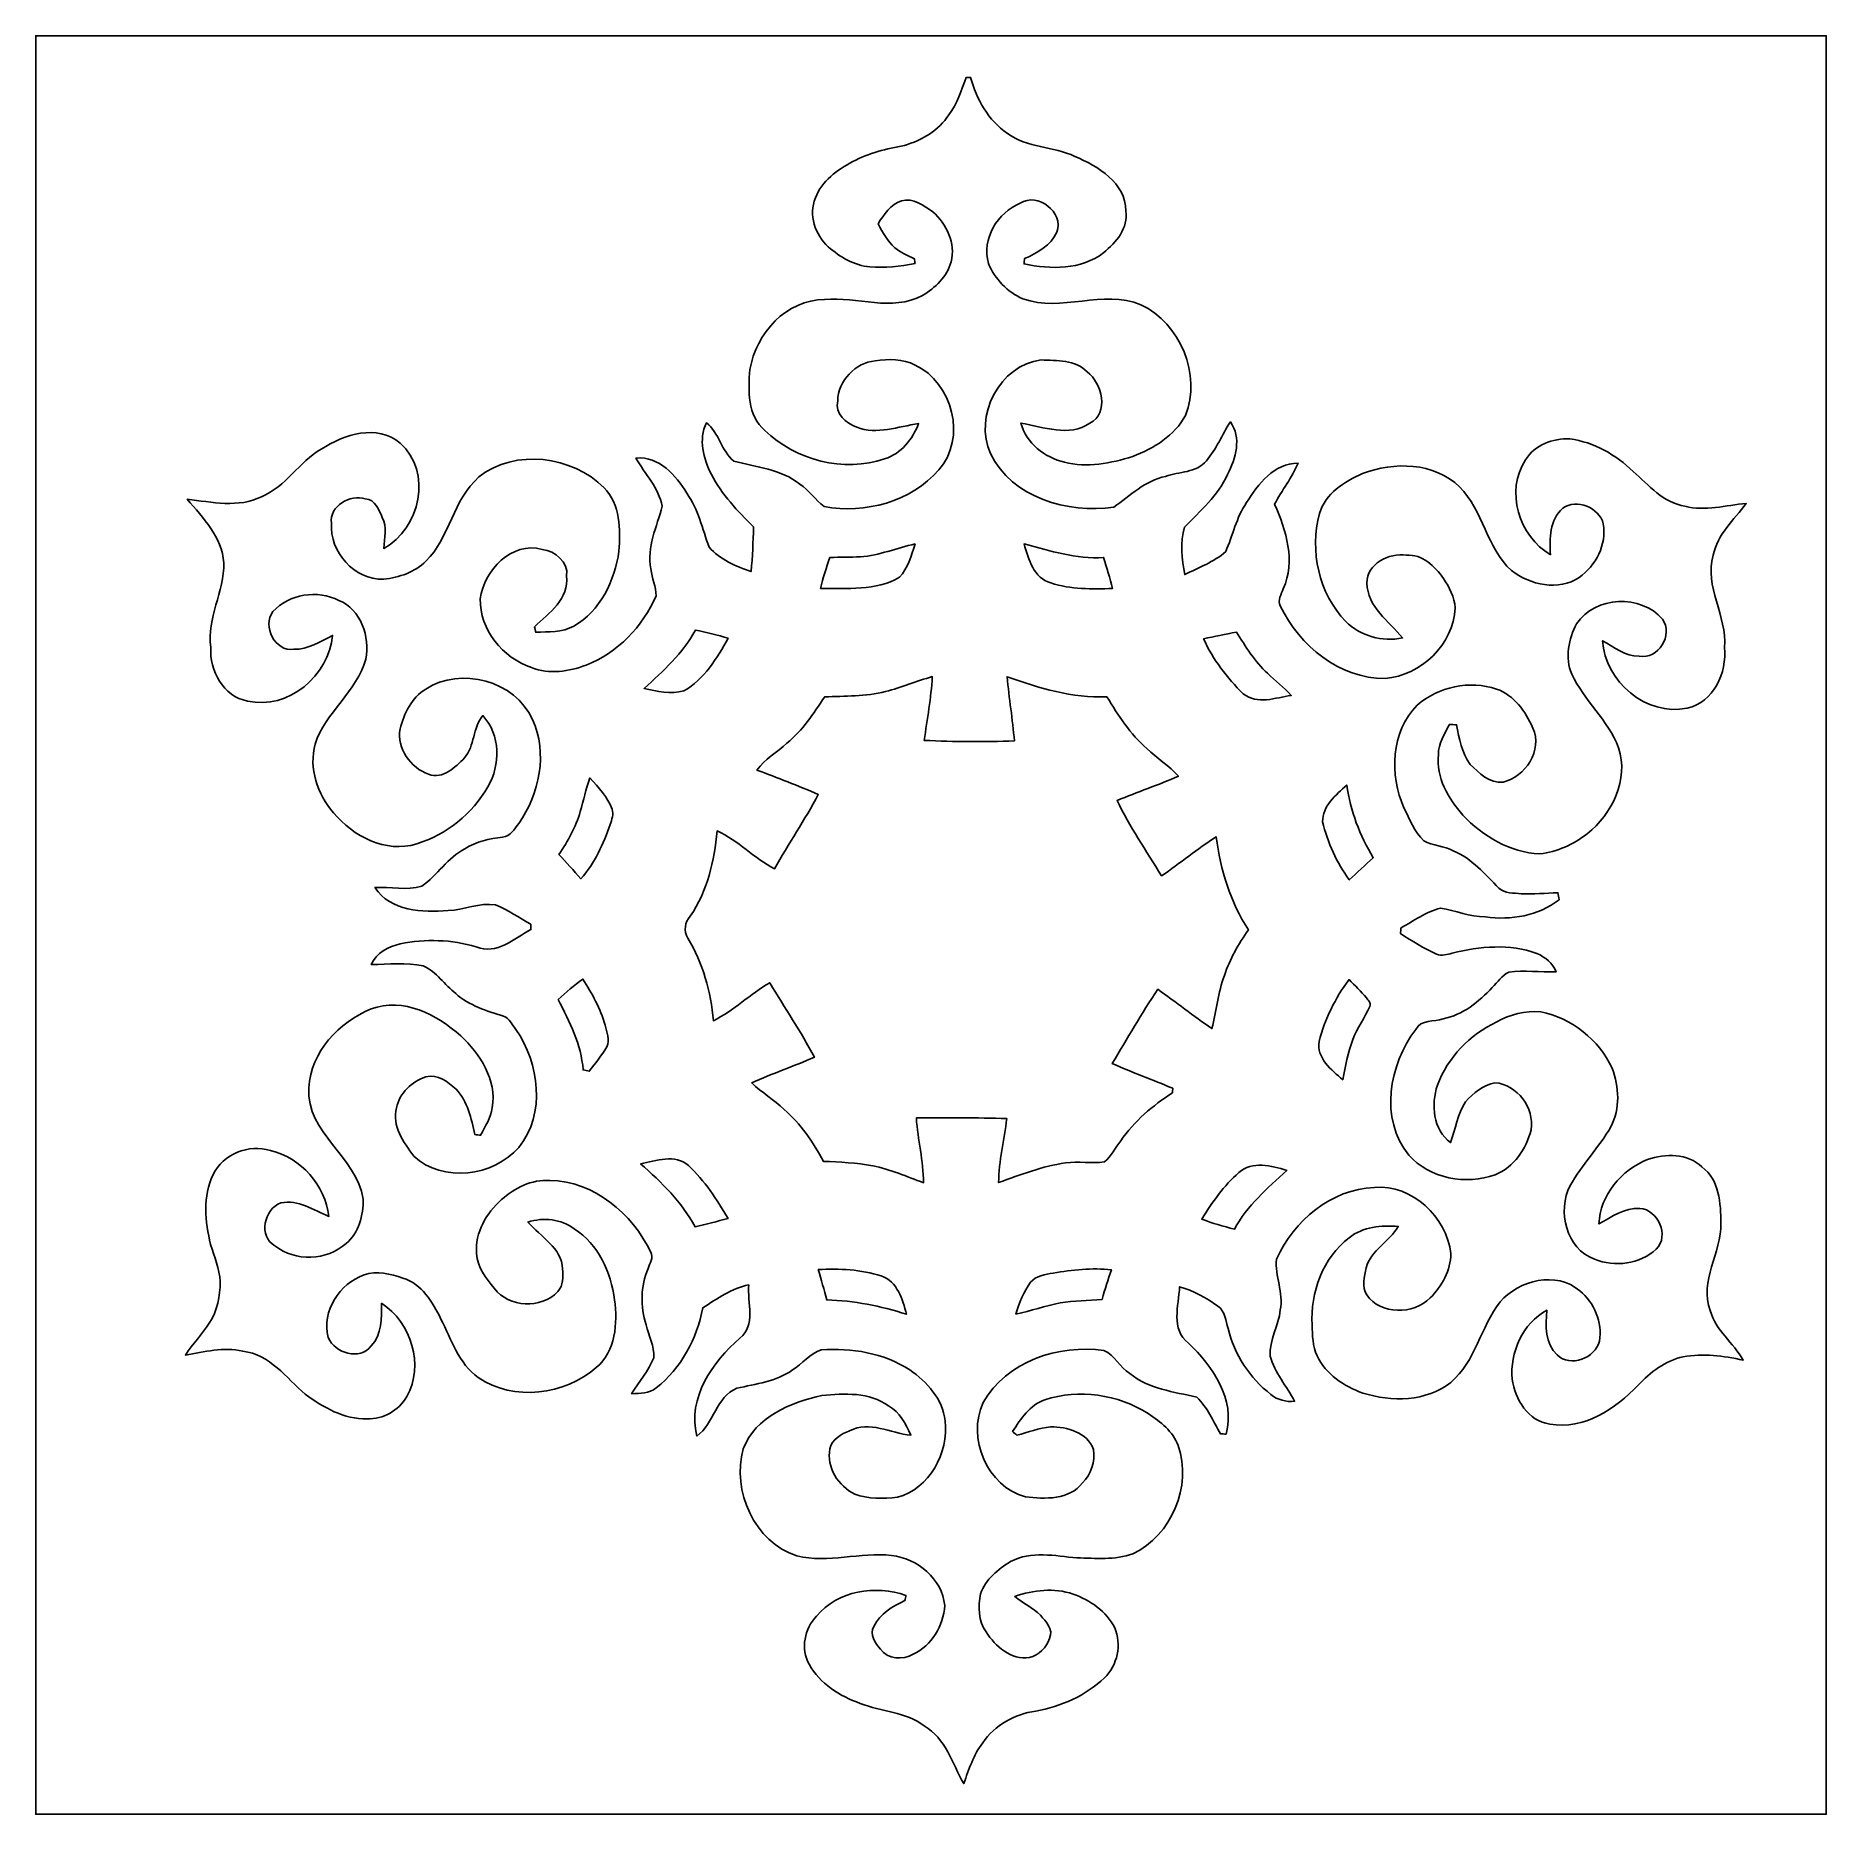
# Model space of a CAD drawing. Header units: centimetres. Extents: x -16.8 to 16.8, y -16.7 to 16.7.
import ezdxf

# ---------------------------------------------------------------- set-up
doc = ezdxf.new("R2010")
doc.units = ezdxf.units.CM
doc.header["$MEASUREMENT"] = 0
doc.layers.add('Layer 1', color=7, linetype='Continuous')

msp = doc.modelspace()

# ---------------------------------------------------------------- linework, layer by layer
at = {"layer": 'Layer 1', "color": 7}
for points, knots in [([(-16.77458, 16.66875), (-16.77458, 16.66875), (16.77458, 16.66875), (16.77458, 16.66875), (16.77458, 16.66875), (16.77458, 16.66875), (16.77458, -16.66875), (16.77458, -16.66875), (16.77458, -16.66875), (16.77458, -16.66875), (-16.77458, -16.66875), (-16.77458, -16.66875), (-16.77458, -16.66875), (-16.77458, -16.66875), (-16.77458, 16.66875), (-16.77458, 16.66875), (-16.77458, 16.66875), (-16.77458, 16.66875), (-16.77458, 16.66875), (-16.77458, 16.66875)], [0, 0, 0, 0, 0.16666667, 0.16666667, 0.16666667, 0.16666667, 0.33333333, 0.33333333, 0.33333333, 0.33333333, 0.5, 0.5, 0.5, 0.5, 0.66666667, 0.66666667, 0.66666667, 0.66666667, 1, 1, 1, 1]), ([(0.66005, 15.88876), (0.5648, 15.64957), (0.49636, 15.39311), (0.33443, 15.18779), (0.33443, 15.18779), (0.14781, 14.89498), (-0.17251, 14.70907), (-0.49883, 14.61241), (-0.49883, 14.61241), (-0.83044, 14.5475), (-1.16699, 14.47482), (-1.46579, 14.30937), (-1.46579, 14.30937), (-1.75472, 14.15521), (-2.04858, 13.9513), (-2.16464, 13.62957), (-2.16464, 13.62957), (-2.30082, 13.31207), (-2.16923, 12.94095), (-1.92687, 12.71411), (-1.92687, 12.71411), (-1.70603, 12.51973), (-1.4411, 12.36662), (-1.14335, 12.33487), (-1.14335, 12.33487), (-0.86043, 12.313), (-0.57714, 12.3511), (-0.29845, 12.39908), (-0.29845, 12.39908), (-0.30127, 12.42166), (-0.30692, 12.46681), (-0.30974, 12.48939), (-0.30974, 12.48939), (-0.43603, 12.55042), (-0.56833, 12.6051), (-0.67945, 12.69153), (-0.67945, 12.69153), (-0.80786, 12.82453), (-0.90734, 12.98187), (-0.99236, 13.14521), (-0.99236, 13.14521), (-0.87912, 13.31383), (-0.75953, 13.51104), (-0.5521, 13.57312), (-0.5521, 13.57312), (-0.3362, 13.64509), (-0.13088, 13.4814), (0.03493, 13.36922), (0.03493, 13.36922), (0.29175, 13.14062), (0.46708, 12.77761), (0.37677, 12.43118), (0.37677, 12.43118), (0.30762, 12.15319), (0.07408, 11.94717), (-0.15734, 11.7983), (-0.15734, 11.7983), (-0.73307, 11.49421), (-1.38148, 11.7796), (-1.99284, 11.72386), (-1.99284, 11.72386), (-2.70933, 11.72739), (-3.28224, 11.08816), (-3.39231, 10.414), (-3.39231, 10.414), (-3.43041, 10.02101), (-3.43747, 9.55393), (-3.11468, 9.26818), (-3.11468, 9.26818), (-2.53436, 8.71679), (-1.63477, 8.47302), (-0.86854, 8.74007), (-0.86854, 8.74007), (-0.56021, 8.83391), (-0.34396, 9.10661), (-0.23248, 9.39835), (-0.23248, 9.39835), (-0.61383, 9.34544), (-1.01459, 9.18351), (-1.39171, 9.33062), (-1.39171, 9.33062), (-1.58856, 9.40823), (-1.80904, 9.58286), (-1.74766, 9.8238), (-1.74766, 9.8238), (-1.74061, 10.19704), (-1.41817, 10.54629), (-1.04352, 10.57487), (-1.04352, 10.57487), (-0.79587, 10.61014), (-0.52529, 10.62073), (-0.29916, 10.49514), (-0.29916, 10.49514), (0.40746, 10.17094), (0.67345, 9.1246), (0.14676, 8.53087), (0.14676, 8.53087), (-0.37571, 7.93291), (-1.23719, 7.70396), (-2.00131, 7.84366), (-2.00131, 7.84366), (-2.16817, 7.96678), (-2.28565, 8.14705), (-2.45674, 8.26629), (-2.45674, 8.26629), (-2.81058, 8.54463), (-3.27413, 8.58167), (-3.69358, 8.69632), (-3.69358, 8.69632), (-3.93206, 8.88294), (-3.9684, 9.22796), (-4.20864, 9.41317), (-4.20864, 9.41317), (-4.35786, 9.10272), (-4.26967, 8.73866), (-4.11268, 8.44762), (-4.11268, 8.44762), (-3.92324, 8.06662), (-3.62303, 7.7597), (-3.32493, 7.46231), (-3.32493, 7.46231), (-3.3341, 7.18361), (-3.34398, 6.90457), (-3.37009, 6.62658), (-3.37009, 6.62658), (-3.65654, 6.72536), (-3.95781, 6.84847), (-4.15749, 7.08484), (-4.15749, 7.08484), (-4.28696, 7.42386), (-4.35928, 7.79216), (-4.57341, 8.09272), (-4.57341, 8.09272), (-4.78649, 8.4261), (-5.08529, 8.79087), (-5.53014, 8.75312), (-5.53014, 8.75312), (-5.36222, 8.45749), (-5.0994, 8.19185), (-5.03696, 7.84895), (-5.03696, 7.84895), (-5.13574, 7.46689), (-5.33153, 7.08096), (-5.24722, 6.67456), (-5.24722, 6.67456), (-5.23558, 6.50346), (-5.1435, 6.34153), (-5.15267, 6.16903), (-5.15267, 6.16903), (-5.40103, 5.59259), (-5.87304, 5.1054), (-6.46007, 4.87116), (-6.46007, 4.87116), (-6.78639, 4.75156), (-7.15222, 4.693), (-7.4863, 4.82459), (-7.4863, 4.82459), (-8.02358, 5.00592), (-8.45961, 5.53791), (-8.44515, 6.11681), (-8.44515, 6.11681), (-8.37389, 6.64704), (-7.85954, 7.19949), (-7.2838, 7.03897), (-7.2838, 7.03897), (-7.04674, 7.01252), (-6.79133, 6.80226), (-6.82731, 6.54438), (-6.82731, 6.54438), (-6.78145, 6.11893), (-7.15398, 5.84376), (-7.43126, 5.59153), (-7.43126, 5.59153), (-7.42491, 5.56542), (-7.41292, 5.51286), (-7.40692, 5.48675), (-7.40692, 5.48675), (-7.16844, 5.50086), (-6.91127, 5.47934), (-6.69572, 5.60246), (-6.69572, 5.60246), (-6.19125, 5.88327), (-5.93055, 6.45689), (-5.84694, 7.00722), (-5.84694, 7.00722), (-5.82083, 7.41292), (-5.81872, 7.88564), (-6.12634, 8.19644), (-6.12634, 8.19644), (-6.72394, 8.79193), (-7.79145, 8.93904), (-8.47055, 8.39858), (-8.47055, 8.39858), (-8.95809, 7.97701), (-9.01418, 7.26934), (-9.46397, 6.81814), (-9.46397, 6.81814), (-9.67317, 6.61141), (-9.96774, 6.51651), (-10.25384, 6.48123), (-10.25384, 6.48123), (-10.80629, 6.46606), (-11.27231, 6.99276), (-11.23456, 7.5311), (-11.23456, 7.5311), (-11.28007, 7.85707), (-10.88073, 8.07402), (-10.60133, 7.99077), (-10.60133, 7.99077), (-10.41259, 7.97489), (-10.3445, 7.78263), (-10.28136, 7.63764), (-10.28136, 7.63764), (-10.18681, 7.45737), (-10.24749, 7.25241), (-10.25384, 7.05944), (-10.25384, 7.05944), (-9.57192, 7.42139), (-9.33591, 8.49983), (-9.94728, 9.03323), (-9.94728, 9.03323), (-10.38049, 9.40259), (-10.99749, 9.19374), (-11.42506, 8.92104), (-11.42506, 8.92104), (-11.84487, 8.67939), (-12.08511, 8.21725), (-12.54266, 8.02922), (-12.54266, 8.02922), (-12.97728, 7.81121), (-13.47646, 7.92939), (-13.93684, 7.9816), (-13.93684, 7.9816), (-13.63945, 7.63129), (-13.28808, 7.27357), (-13.25033, 6.78956), (-13.25033, 6.78956), (-13.24328, 6.24522), (-13.57418, 5.75451), (-13.49798, 5.20241), (-13.49798, 5.20241), (-13.51456, 4.77167), (-13.26374, 4.28166), (-12.80866, 4.19735), (-12.80866, 4.19735), (-12.03854, 4.02484), (-11.28501, 4.67501), (-11.21198, 5.42854), (-11.21198, 5.42854), (-11.44235, 5.31424), (-11.67306, 5.16361), (-11.94047, 5.16819), (-11.94047, 5.16819), (-12.29466, 5.11881), (-12.5349, 5.60388), (-12.33029, 5.87375), (-12.33029, 5.87375), (-12.02972, 6.21206), (-11.49315, 6.28544), (-11.09557, 6.08401), (-11.09557, 6.08401), (-10.68352, 5.91855), (-10.50643, 5.39468), (-10.59286, 4.98616), (-10.59286, 4.98616), (-10.75161, 4.36951), (-11.34957, 3.99486), (-11.54077, 3.39266), (-11.54077, 3.39266), (-11.66248, 2.93899), (-11.4995, 2.44969), (-11.19646, 2.10397), (-11.19646, 2.10397), (-10.82428, 1.66299), (-10.22279, 1.33985), (-9.63648, 1.52153), (-9.63648, 1.52153), (-9.08015, 1.69157), (-8.59226, 2.08492), (-8.30509, 2.5908), (-8.30509, 2.5908), (-8.06203, 3.00284), (-8.06379, 3.562), (-8.39788, 3.9243), (-8.39788, 3.9243), (-8.59331, 3.69888), (-8.54287, 3.3588), (-8.74254, 3.13161), (-8.74254, 3.13161), (-8.91469, 2.95734), (-9.14329, 2.72733), (-9.41423, 2.82575), (-9.41423, 2.82575), (-9.75325, 2.94323), (-10.01395, 3.31399), (-9.94974, 3.6763), (-9.94974, 3.6763), (-9.87108, 3.96311), (-9.73384, 4.26226), (-9.46856, 4.42136), (-9.46856, 4.42136), (-8.81063, 4.85175), (-7.79568, 4.57764), (-7.46795, 3.85445), (-7.46795, 3.85445), (-7.17691, 3.22157), (-7.33813, 2.45816), (-7.72442, 1.90183), (-7.72442, 1.90183), (-7.80874, 1.80234), (-7.87964, 1.6577), (-8.0264, 1.64853), (-8.0264, 1.64853), (-8.27264, 1.6189), (-8.52064, 1.56528), (-8.73266, 1.42981), (-8.73266, 1.42981), (-9.05898, 1.2633), (-9.24983, 0.93239), (-9.54299, 0.72637), (-9.54299, 0.72637), (-9.82345, 0.63853), (-10.13037, 0.72178), (-10.4207, 0.70238), (-10.4207, 0.70238), (-10.12649, 0.25294), (-9.52712, 0.23707), (-9.04981, 0.27164), (-9.04981, 0.27164), (-8.74818, 0.27587), (-8.46138, 0.43145), (-8.15799, 0.375), (-8.15799, 0.375), (-7.92304, 0.2854), (-7.71701, 0.13441), (-7.49794, 0.01376), (-7.49794, 0.01376), (-7.49794, -0.01129), (-7.49794, -0.06138), (-7.49794, -0.08643), (-7.49794, -0.08643), (-7.81226, -0.24941), (-8.13964, -0.57115), (-8.52064, -0.40852), (-8.52064, -0.40852), (-8.98137, -0.27023), (-9.47349, -0.26035), (-9.9441, -0.35278), (-9.9441, -0.35278), (-10.16494, -0.4064), (-10.39424, -0.52176), (-10.48879, -0.74083), (-10.48879, -0.74083), (-10.16388, -0.73484), (-9.83439, -0.70238), (-9.51336, -0.76659), (-9.51336, -0.76659), (-9.26394, -0.87701), (-9.11613, -1.12219), (-8.90552, -1.28588), (-8.90552, -1.28588), (-8.65223, -1.50883), (-8.32767, -1.61678), (-8.00911, -1.70744), (-8.00911, -1.70744), (-7.89517, -1.74449), (-7.85178, -1.87466), (-7.77734, -1.95756), (-7.77734, -1.95756), (-7.33919, -2.59644), (-7.21642, -3.53131), (-7.72054, -4.16913), (-7.72054, -4.16913), (-8.19891, -4.70923), (-9.14788, -4.84434), (-9.69328, -4.33176), (-9.69328, -4.33176), (-9.87848, -4.07494), (-10.10955, -3.76731), (-10.0136, -3.42759), (-10.0136, -3.42759), (-9.96562, -3.14748), (-9.72432, -2.93617), (-9.46609, -2.84515), (-9.46609, -2.84515), (-9.24348, -2.79647), (-9.05122, -2.93793), (-8.89917, -3.07904), (-8.89917, -3.07904), (-8.67692, -3.30729), (-8.6166, -3.63008), (-8.54604, -3.92853), (-8.54604, -3.92853), (-8.51923, -3.93171), (-8.46561, -3.93806), (-8.4388, -3.94123), (-8.4388, -3.94123), (-8.35554, -3.77472), (-8.24159, -3.61386), (-8.22078, -3.42371), (-8.22078, -3.42371), (-8.13364, -2.90019), (-8.45291, -2.42041), (-8.81274, -2.07539), (-8.81274, -2.07539), (-9.25971, -1.67993), (-9.88554, -1.34938), (-10.49302, -1.57409), (-10.49302, -1.57409), (-11.09663, -1.82492), (-11.61768, -2.37314), (-11.66072, -3.05118), (-11.66072, -3.05118), (-11.70305, -3.90666), (-10.76713, -4.33952), (-10.63978, -5.13715), (-10.63978, -5.13715), (-10.63907, -5.43666), (-10.71421, -5.77427), (-10.96116, -5.97147), (-10.96116, -5.97147), (-11.32134, -6.29638), (-11.91436, -6.31437), (-12.29325, -6.0131), (-12.29325, -6.0131), (-12.61357, -5.84482), (-12.49257, -5.31989), (-12.18424, -5.20912), (-12.18424, -5.20912), (-11.85792, -5.14244), (-11.57041, -5.34458), (-11.28219, -5.46347), (-11.28219, -5.46347), (-11.35627, -4.87856), (-11.79865, -4.36245), (-12.37897, -4.2291), (-12.37897, -4.2291), (-12.78431, -4.10139), (-13.2655, -4.29084), (-13.45212, -4.67889), (-13.45212, -4.67889), (-13.65074, -5.08318), (-13.60205, -5.56507), (-13.49904, -5.98946), (-13.49904, -5.98946), (-13.43166, -6.21912), (-13.33429, -6.44349), (-13.31877, -6.68549), (-13.31877, -6.68549), (-13.31983, -6.95431), (-13.37345, -7.23618), (-13.52409, -7.46407), (-13.52409, -7.46407), (-13.66167, -7.67151), (-13.83206, -7.8553), (-13.97176, -8.06132), (-13.97176, -8.06132), (-13.61687, -8.00347), (-13.25845, -7.90363), (-12.8972, -7.99077), (-12.8972, -7.99077), (-12.39061, -8.04651), (-12.08017, -8.48748), (-11.72422, -8.79687), (-11.72422, -8.79687), (-11.38837, -9.04205), (-10.99749, -9.26853), (-10.56675, -9.25548), (-10.56675, -9.25548), (-10.26548, -9.27029), (-9.97091, -9.10131), (-9.8238, -8.83885), (-9.8238, -8.83885), (-9.48761, -8.25324), (-9.74408, -7.45067), (-10.29511, -7.08942), (-10.29511, -7.08942), (-10.30323, -7.36036), (-10.281, -7.68103), (-10.48844, -7.89164), (-10.48844, -7.89164), (-10.70116, -8.16681), (-11.17212, -8.02887), (-11.29489, -7.73289), (-11.29489, -7.73289), (-11.41624, -7.23265), (-11.09239, -6.72289), (-10.62108, -6.56061), (-10.62108, -6.56061), (-10.38472, -6.46889), (-10.12719, -6.54403), (-9.89859, -6.61987), (-9.89859, -6.61987), (-9.53876, -6.72218), (-9.33944, -7.07249), (-9.18316, -7.38611), (-9.18316, -7.38611), (-8.98596, -7.77311), (-8.85225, -8.21866), (-8.48325, -8.48325), (-8.48325, -8.48325), (-7.82038, -8.93692), (-6.86506, -8.81345), (-6.27239, -8.29592), (-6.27239, -8.29592), (-5.90903, -7.98795), (-5.87163, -7.46548), (-5.92914, -7.02592), (-5.92914, -7.02592), (-6.0011, -6.51475), (-6.22688, -5.97711), (-6.68549, -5.69842), (-6.68549, -5.69842), (-6.92997, -5.50933), (-7.26228, -5.47405), (-7.55262, -5.57001), (-7.55262, -5.57001), (-7.31626, -5.84482), (-6.92221, -6.04661), (-6.9021, -6.44807), (-6.9021, -6.44807), (-6.88975, -6.59236), (-6.88799, -6.75922), (-6.99382, -6.8707), (-6.99382, -6.8707), (-7.30497, -7.20972), (-7.90787, -7.16809), (-8.18762, -6.81073), (-8.18762, -6.81073), (-8.33649, -6.61882), (-8.50371, -6.40927), (-8.51711, -6.15597), (-8.51711, -6.15597), (-8.54498, -5.76263), (-8.33296, -5.39962), (-8.04757, -5.14703), (-8.04757, -5.14703), (-7.80239, -4.9276), (-7.48242, -4.76532), (-7.14516, -4.79037), (-7.14516, -4.79037), (-6.3119, -4.79707), (-5.59999, -5.41126), (-5.24969, -6.13339), (-5.24969, -6.13339), (-5.19289, -6.23676), (-5.27438, -6.34294), (-5.30154, -6.44137), (-5.30154, -6.44137), (-5.43983, -6.77298), (-5.45148, -7.15363), (-5.33894, -7.49476), (-5.33894, -7.49476), (-5.29308, -7.70114), (-5.17948, -7.89552), (-5.19501, -8.11248), (-5.19501, -8.11248), (-5.29378, -8.35836), (-5.47441, -8.56015), (-5.61023, -8.78593), (-5.61023, -8.78593), (-5.45112, -8.78064), (-5.28108, -8.78029), (-5.14844, -8.67904), (-5.14844, -8.67904), (-4.68277, -8.31003), (-4.38573, -7.75617), (-4.27743, -7.17621), (-4.27743, -7.17621), (-4.0072, -7.0037), (-3.73521, -6.81143), (-3.41489, -6.74652), (-3.41489, -6.74652), (-3.44876, -7.06755), (-3.27484, -7.51311), (-3.58034, -7.74347), (-3.58034, -7.74347), (-4.09293, -8.19785), (-4.56988, -8.85472), (-4.38644, -9.58144), (-4.38644, -9.58144), (-4.06047, -9.34861), (-4.03154, -8.8459), (-3.63784, -8.68362), (-3.63784, -8.68362), (-3.28224, -8.60284), (-2.89948, -8.56227), (-2.59644, -8.34002), (-2.59644, -8.34002), (-2.41124, -8.22643), (-2.26801, -8.03592), (-2.06022, -7.96184), (-2.06022, -7.96184), (-1.48766, -7.92551), (-0.88794, -8.02146), (-0.3997, -8.33861), (-0.3997, -8.33861), (-0.0762, -8.56333), (0.22049, -8.88718), (0.26494, -9.29569), (0.26494, -9.29569), (0.33408, -9.89189), (-0.02646, -10.56605), (-0.629, -10.72762), (-0.629, -10.72762), (-0.89429, -10.75267), (-1.1751, -10.7629), (-1.4284, -10.66906), (-1.4284, -10.66906), (-1.7339, -10.52089), (-1.96533, -10.16529), (-1.89442, -9.82027), (-1.89442, -9.82027), (-1.85596, -9.64248), (-1.68346, -9.53982), (-1.52435, -9.48443), (-1.52435, -9.48443), (-1.15076, -9.27806), (-0.76129, -9.53699), (-0.37747, -9.56169), (-0.37747, -9.56169), (-0.4759, -9.35355), (-0.58491, -9.13024), (-0.79516, -9.01594), (-0.79516, -9.01594), (-1.1497, -8.75065), (-1.62842, -8.78064), (-2.04399, -8.82227), (-2.04399, -8.82227), (-2.62431, -8.94891), (-3.29177, -9.21949), (-3.51684, -9.82027), (-3.51684, -9.82027), (-3.74015, -10.60697), (-3.30835, -11.56511), (-2.51107, -11.82617), (-2.51107, -11.82617), (-1.9237, -11.96869), (-1.32856, -11.75385), (-0.73731, -11.81876), (-0.73731, -11.81876), (-0.25788, -11.87132), (0.21237, -12.25797), (0.25647, -12.7568), (0.25647, -12.7568), (0.23424, -13.13462), (0.01517, -13.50892), (-0.33655, -13.66943), (-0.33655, -13.66943), (-0.52634, -13.78268), (-0.81104, -13.76433), (-0.94615, -13.57559), (-0.94615, -13.57559), (-1.0481, -13.46764), (-1.15888, -13.29584), (-1.06998, -13.14768), (-1.06998, -13.14768), (-0.9585, -12.90567), (-0.71826, -12.77267), (-0.48789, -12.66402), (-0.48789, -12.66402), (-0.48366, -12.63967), (-0.47484, -12.59064), (-0.47025, -12.5663), (-0.47025, -12.5663), (-1.03787, -12.36768), (-1.74696, -12.4774), (-2.14418, -12.95506), (-2.14418, -12.95506), (-2.37278, -13.18613), (-2.4444, -13.56889), (-2.28459, -13.85676), (-2.28459, -13.85676), (-2.08033, -14.22012), (-1.71027, -14.45754), (-1.32468, -14.59159), (-1.32468, -14.59159), (-0.92992, -14.74823), (-0.47519, -14.74541), (-0.12594, -15.01422), (-0.12594, -15.01422), (0.27199, -15.24494), (0.3997, -15.71554), (0.61242, -16.09443), (0.61242, -16.09443), (0.71402, -15.83231), (0.79199, -15.55221), (0.9719, -15.32961), (0.9719, -15.32961), (1.19168, -14.99658), (1.57304, -14.79303), (1.9625, -14.73412), (1.9625, -14.73412), (2.43734, -14.65192), (2.89736, -14.44801), (3.24873, -14.11429), (3.24873, -14.11429), (3.49568, -13.87934), (3.57576, -13.48811), (3.44346, -13.17413), (3.44346, -13.17413), (3.28648, -12.8651), (2.98168, -12.6552), (2.661, -12.54231), (2.661, -12.54231), (2.30752, -12.41813), (1.91946, -12.4714), (1.57057, -12.58499), (1.57057, -12.58499), (1.72085, -12.71834), (1.9117, -12.7956), (2.05281, -12.94059), (2.05281, -12.94059), (2.15159, -13.05877), (2.30046, -13.19671), (2.22285, -13.37204), (2.22285, -13.37204), (2.16958, -13.5442), (2.01683, -13.68107), (1.84714, -13.73399), (1.84714, -13.73399), (1.50001, -13.77774), (1.20509, -13.52797), (1.0347, -13.25139), (1.0347, -13.25139), (0.88265, -13.0489), (0.88053, -12.77408), (0.92992, -12.53702), (0.92992, -12.53702), (1.01565, -12.26573), (1.26189, -12.08158), (1.48908, -11.93236), (1.48908, -11.93236), (1.87607, -11.72669), (2.32163, -11.82793), (2.73509, -11.86321), (2.73509, -11.86321), (3.08328, -11.87132), (3.44629, -11.90943), (3.78072, -11.78772), (3.78072, -11.78772), (4.51097, -11.44023), (4.89232, -10.52407), (4.63409, -9.75924), (4.63409, -9.75924), (4.53249, -9.4936), (4.30036, -9.31051), (4.07106, -9.15987), (4.07106, -9.15987), (3.50379, -8.79934), (2.77283, -8.68751), (2.13219, -8.90164), (2.13219, -8.90164), (1.85244, -8.99795), (1.68346, -9.25865), (1.52788, -9.49431), (1.52788, -9.49431), (1.5554, -9.51759), (1.58327, -9.54123), (1.61114, -9.56522), (1.61114, -9.56522), (1.81963, -9.50842), (2.026, -9.43222), (2.24226, -9.40682), (2.24226, -9.40682), (2.54952, -9.40858), (2.92629, -9.50666), (3.04588, -9.83086), (3.04588, -9.83086), (3.07869, -10.05699), (3.00073, -10.29688), (2.8388, -10.45916), (2.8388, -10.45916), (2.59433, -10.77948), (2.1276, -10.76396), (1.76953, -10.71739), (1.76953, -10.71739), (1.05445, -10.53042), (0.66322, -9.60861), (0.97966, -8.9535), (0.97966, -8.9535), (1.41076, -8.17386), (2.39642, -7.85566), (3.24132, -7.97701), (3.24132, -7.97701), (3.44382, -8.06168), (3.54013, -8.29381), (3.72604, -8.40811), (3.72604, -8.40811), (4.0834, -8.70162), (4.55083, -8.74501), (4.97981, -8.85366), (4.97981, -8.85366), (5.17878, -9.03923), (5.29167, -9.30134), (5.42255, -9.53805), (5.42255, -9.53805), (5.44971, -9.53946), (5.50333, -9.54264), (5.5305, -9.5444), (5.5305, -9.5444), (5.71041, -8.89141), (5.27367, -8.26946), (4.82565, -7.83872), (4.82565, -7.83872), (4.49016, -7.58225), (4.63938, -7.13423), (4.65878, -6.78074), (4.65878, -6.78074), (4.91807, -6.85624), (5.16008, -6.98676), (5.37774, -7.14622), (5.37774, -7.14622), (5.51286, -7.24006), (5.52132, -7.42244), (5.5686, -7.56461), (5.5686, -7.56461), (5.68254, -8.05109), (5.97464, -8.49524), (6.36905, -8.80039), (6.36905, -8.80039), (6.49217, -8.90693), (6.65409, -8.94186), (6.81249, -8.92916), (6.81249, -8.92916), (6.66609, -8.64411), (6.43961, -8.39576), (6.35388, -8.08249), (6.35388, -8.08249), (6.33448, -7.77946), (6.51369, -7.51099), (6.54579, -7.21536), (6.54579, -7.21536), (6.61317, -6.89398), (6.43608, -6.58107), (6.47559, -6.26251), (6.47559, -6.26251), (6.79626, -5.54496), (7.4997, -4.94877), (8.30756, -4.91984), (8.30756, -4.91984), (9.01771, -4.86198), (9.66399, -5.47229), (9.74302, -6.1595), (9.74302, -6.1595), (9.74019, -6.47665), (9.57086, -6.76981), (9.35426, -6.99064), (9.35426, -6.99064), (9.04381, -7.30603), (8.42151, -7.31379), (8.1661, -6.93173), (8.1661, -6.93173), (8.06062, -6.78498), (8.13047, -6.58566), (8.1534, -6.42585), (8.1534, -6.42585), (8.2423, -6.09424), (8.59472, -5.93866), (8.75489, -5.65079), (8.75489, -5.65079), (8.43809, -5.62751), (8.0959, -5.65538), (7.83766, -5.8614), (7.83766, -5.8614), (7.34236, -6.23676), (7.10706, -6.88834), (7.14163, -7.49723), (7.14163, -7.49723), (7.14763, -7.69056), (7.14939, -7.89587), (7.23547, -8.07473), (7.23547, -8.07473), (7.40022, -8.42116), (7.73924, -8.64799), (8.09131, -8.77358), (8.09131, -8.77358), (8.63, -8.94221), (9.27982, -8.93939), (9.73878, -8.57356), (9.73878, -8.57356), (10.21009, -8.18374), (10.29547, -7.52898), (10.66553, -7.06614), (10.66553, -7.06614), (11.01513, -6.65515), (11.72034, -6.47982), (12.15707, -6.858), (12.15707, -6.858), (12.42695, -7.07743), (12.59029, -7.45173), (12.52467, -7.79886), (12.52467, -7.79886), (12.44671, -8.12341), (11.98457, -8.29627), (11.73057, -8.06062), (11.73057, -8.06062), (11.50655, -7.84331), (11.51326, -7.50888), (11.54042, -7.22101), (11.54042, -7.22101), (11.08816, -7.46619), (10.8458, -8.01299), (10.88813, -8.51535), (10.88813, -8.51535), (10.94564, -8.88541), (11.1887, -9.30557), (11.59439, -9.35496), (11.59439, -9.35496), (12.24104, -9.46997), (12.82347, -9.06851), (13.24927, -8.62753), (13.24927, -8.62753), (13.47682, -8.38271), (13.76186, -8.17033), (14.09277, -8.09449), (14.09277, -8.09449), (14.46671, -8.02605), (14.84947, -8.07544), (15.21707, -8.15834), (15.21707, -8.15834), (15.03962, -7.82955), (14.70131, -7.60307), (14.60218, -7.22806), (14.60218, -7.22806), (14.38698, -6.67209), (14.81279, -6.14645), (14.79973, -5.59153), (14.79973, -5.59153), (14.80256, -5.2257), (14.77116, -4.77061), (14.4459, -4.5339), (14.4459, -4.5339), (14.17779, -4.27567), (13.75939, -4.28731), (13.42778, -4.39561), (13.42778, -4.39561), (12.93954, -4.58611), (12.53525, -5.06836), (12.5155, -5.60388), (12.5155, -5.60388), (12.75468, -5.46876), (12.99175, -5.29484), (13.28279, -5.31424), (13.28279, -5.31424), (13.62392, -5.33365), (13.84406, -5.82507), (13.59076, -6.07624), (13.59076, -6.07624), (13.28349, -6.36094), (12.81395, -6.41491), (12.43224, -6.26533), (12.43224, -6.26533), (11.89955, -6.06707), (11.73339, -5.36187), (11.97716, -4.88597), (11.97716, -4.88597), (12.19376, -4.49192), (12.51691, -4.16983), (12.74198, -3.78107), (12.74198, -3.78107), (12.9159, -3.44311), (12.89403, -3.0353), (12.76597, -2.68676), (12.76597, -2.68676), (12.51832, -2.15053), (12.00256, -1.74554), (11.42506, -1.62525), (11.42506, -1.62525), (11.13896, -1.60161), (10.84933, -1.67499), (10.59991, -1.81504), (10.59991, -1.81504), (10.10038, -2.05528), (9.68304, -2.47932), (9.49078, -3.0032), (9.49078, -3.0032), (9.36484, -3.36621), (9.40717, -3.83434), (9.73631, -4.07882), (9.73631, -4.07882), (9.82416, -3.82129), (9.87107, -3.54648), (10.01783, -3.31294), (10.01783, -3.31294), (10.16, -3.14607), (10.35015, -3.00108), (10.56816, -2.95557), (10.56816, -2.95557), (10.98832, -2.99367), (11.30794, -3.42724), (11.24479, -3.83857), (11.24479, -3.83857), (11.15166, -4.19559), (10.92588, -4.54272), (10.57099, -4.68171), (10.57099, -4.68171), (10.02841, -4.87962), (9.34297, -4.75474), (8.9535, -4.31236), (8.9535, -4.31236), (8.39893, -3.63679), (8.58485, -2.61161), (9.08332, -1.95686), (9.08332, -1.95686), (9.18281, -1.7653), (9.42622, -1.81857), (9.59802, -1.7586), (9.59802, -1.7586), (9.96562, -1.68663), (10.26971, -1.43828), (10.51772, -1.16981), (10.51772, -1.16981), (10.61826, -1.07315), (10.69904, -0.94791), (10.82534, -0.88159), (10.82534, -0.88159), (11.1192, -0.84667), (11.41695, -0.88371), (11.71293, -0.88018), (11.71293, -0.88018), (11.65296, -0.71543), (11.50937, -0.60431), (11.35451, -0.53375), (11.35451, -0.53375), (10.84404, -0.34749), (10.28418, -0.39829), (9.76771, -0.52952), (9.76771, -0.52952), (9.67211, -0.55069), (9.56839, -0.58773), (9.47349, -0.54575), (9.47349, -0.54575), (9.23466, -0.44309), (9.01594, -0.30057), (8.79828, -0.16087), (8.79828, -0.16087), (8.80039, -0.13476), (8.80392, -0.0829), (8.80569, -0.0568), (8.80569, -0.0568), (9.04557, 0.07938), (9.27594, 0.24659), (9.54581, 0.31644), (9.54581, 0.31644), (9.82874, 0.27587), (10.09685, 0.14781), (10.3886, 0.15275), (10.3886, 0.15275), (10.86732, 0.08396), (11.38343, 0.17074), (11.77149, 0.47308), (11.77149, 0.47308), (11.76337, 0.51717), (11.75526, 0.56127), (11.74785, 0.60501), (11.74785, 0.60501), (11.51855, 0.59161), (11.28854, 0.58103), (11.05958, 0.58667), (11.05958, 0.58667), (10.92165, 0.60325), (10.74737, 0.58314), (10.64119, 0.6918), (10.64119, 0.6918), (10.38225, 0.95215), (10.13813, 1.24742), (9.78747, 1.38818), (9.78747, 1.38818), (9.61425, 1.48237), (9.40329, 1.4799), (9.23502, 1.5808), (9.23502, 1.5808), (9.05933, 1.74731), (8.96444, 1.98296), (8.86319, 2.19816), (8.86319, 2.19816), (8.58238, 2.81305), (8.62012, 3.62056), (9.10978, 4.11903), (9.10978, 4.11903), (9.5056, 4.46758), (10.09544, 4.59211), (10.59639, 4.42313), (10.59639, 4.42313), (10.93047, 4.30918), (11.14072, 4.00121), (11.27689, 3.69111), (11.27689, 3.69111), (11.47057, 3.28401), (11.13649, 2.77072), (10.72021, 2.68041), (10.72021, 2.68041), (10.46797, 2.6416), (10.26513, 2.85327), (10.10144, 3.01025), (10.10144, 3.01025), (9.9508, 3.23039), (9.89894, 3.49638), (9.84744, 3.75285), (9.84744, 3.75285), (9.80228, 3.75603), (9.75748, 3.75885), (9.71338, 3.76132), (9.71338, 3.76132), (9.62554, 3.5814), (9.50842, 3.40042), (9.50701, 3.19334), (9.50701, 3.19334), (9.46609, 2.76437), (9.68939, 2.37031), (9.96421, 2.06163), (9.96421, 2.06163), (10.34203, 1.6637), (10.84756, 1.35749), (11.40848, 1.3335), (11.40848, 1.3335), (11.73268, 1.37054), (12.0396, 1.51059), (12.29677, 1.70956), (12.29677, 1.70956), (12.76244, 2.08033), (13.08065, 2.72979), (12.88344, 3.32246), (12.88344, 3.32246), (12.68942, 3.8421), (12.23821, 4.20652), (12.00538, 4.70464), (12.00538, 4.70464), (11.87556, 5.00803), (11.94576, 5.36504), (12.09851, 5.64762), (12.09851, 5.64762), (12.44812, 6.17185), (13.3036, 6.2036), (13.70718, 5.73405), (13.70718, 5.73405), (13.91779, 5.44371), (13.62816, 4.96535), (13.26938, 5.04084), (13.26938, 5.04084), (13.00409, 5.03837), (12.80019, 5.20453), (12.58464, 5.32977), (12.58464, 5.32977), (12.6305, 4.56283), (13.40062, 3.9049), (14.17038, 4.06506), (14.17038, 4.06506), (14.66532, 4.17371), (14.91791, 4.73287), (14.86958, 5.20347), (14.86958, 5.20347), (14.92003, 5.79826), (14.48329, 6.33624), (14.65897, 6.93279), (14.65897, 6.93279), (14.73623, 7.3219), (15.04597, 7.59883), (15.27704, 7.90011), (15.27704, 7.90011), (14.89428, 7.87435), (14.51116, 7.74629), (14.12804, 7.85072), (14.12804, 7.85072), (13.72552, 7.91563), (13.44401, 8.24054), (13.16037, 8.50265), (13.16037, 8.50265), (12.8337, 8.81309), (12.42483, 9.05404), (11.97187, 9.11084), (11.97187, 9.11084), (11.65754, 9.12954), (11.309, 9.00077), (11.14178, 8.72102), (11.14178, 8.72102), (10.7502, 8.14035), (11.02113, 7.28063), (11.60745, 6.94196), (11.60745, 6.94196), (11.58699, 7.24711), (11.59122, 7.59001), (11.83746, 7.81262), (11.83746, 7.81262), (12.0971, 7.99747), (12.52608, 7.82673), (12.59805, 7.51769), (12.59805, 7.51769), (12.66331, 7.13105), (12.45941, 6.73559), (12.14684, 6.51439), (12.14684, 6.51439), (11.76091, 6.25722), (11.22468, 6.37469), (10.87579, 6.64351), (10.87579, 6.64351), (10.41118, 7.07284), (10.34768, 7.76534), (9.90529, 8.21231), (9.90529, 8.21231), (9.42869, 8.67657), (8.67481, 8.68786), (8.08461, 8.46102), (8.08461, 8.46102), (7.74453, 8.31003), (7.38858, 8.09307), (7.27851, 7.71243), (7.27851, 7.71243), (7.09718, 7.01393), (7.26193, 6.21524), (7.77134, 5.69031), (7.77134, 5.69031), (8.04651, 5.4169), (8.45573, 5.29872), (8.83532, 5.38268), (8.83532, 5.38268), (8.58097, 5.69595), (8.17668, 5.96265), (8.16927, 6.40821), (8.16927, 6.40821), (8.16292, 6.76769), (8.58379, 6.98606), (8.90693, 6.93103), (8.90693, 6.93103), (9.20785, 6.95537), (9.44174, 6.72359), (9.60226, 6.49746), (9.60226, 6.49746), (9.71374, 6.33236), (9.80793, 6.14539), (9.82274, 5.94289), (9.82274, 5.94289), (9.79311, 5.25921), (9.18104, 4.67431), (8.509, 4.62315), (8.509, 4.62315), (7.64963, 4.61398), (6.90668, 5.23804), (6.54544, 5.98135), (6.54544, 5.98135), (6.48617, 6.0893), (6.56837, 6.20183), (6.60118, 6.30273), (6.60118, 6.30273), (6.83331, 6.81673), (6.65833, 7.40234), (6.43819, 7.88952), (6.43819, 7.88952), (6.57754, 8.14952), (6.76346, 8.38588), (6.87705, 8.65928), (6.87705, 8.65928), (6.43008, 8.65258), (6.12493, 8.26523), (5.9122, 7.91774), (5.9122, 7.91774), (5.72064, 7.63905), (5.6575, 7.30179), (5.52168, 6.99841), (5.52168, 6.99841), (5.29978, 6.80402), (5.0165, 6.70137), (4.7558, 6.56978), (4.7558, 6.56978), (4.70288, 6.85871), (4.66407, 7.17691), (4.75227, 7.45596), (4.75227, 7.45596), (5.04472, 7.76499), (5.37916, 8.05004), (5.55731, 8.44797), (5.55731, 8.44797), (5.71394, 8.74501), (5.8233, 9.13342), (5.60917, 9.43081), (5.60917, 9.43081), (5.45147, 9.19339), (5.35023, 8.91893), (5.15973, 8.70373), (5.15973, 8.70373), (4.97346, 8.47125), (4.64926, 8.50124), (4.39244, 8.40987), (4.39244, 8.40987), (4.01391, 8.33085), (3.73168, 8.04545), (3.42477, 7.83272), (3.42477, 7.83272), (2.56822, 7.71207), (1.51694, 7.99924), (1.11442, 8.83885), (1.11442, 8.83885), (0.79446, 9.53417), (1.28587, 10.50043), (2.06516, 10.59286), (2.06516, 10.59286), (2.35797, 10.5791), (2.70439, 10.60274), (2.92488, 10.3692), (2.92488, 10.3692), (3.20816, 10.15824), (3.34222, 9.59661), (2.9785, 9.40611), (2.9785, 9.40611), (2.58586, 9.14047), (2.11102, 9.33767), (1.68557, 9.40752), (1.68557, 9.40752), (1.78435, 9.02899), (2.13148, 8.76582), (2.49908, 8.67375), (2.49908, 8.67375), (2.92276, 8.57038), (3.37079, 8.65364), (3.77966, 8.78311), (3.77966, 8.78311), (4.17301, 8.93445), (4.56565, 9.16869), (4.76814, 9.55322), (4.76814, 9.55322), (5.07612, 10.31699), (4.66901, 11.27866), (3.93488, 11.62579), (3.93488, 11.62579), (3.22404, 11.92177), (2.44228, 11.47939), (1.7212, 11.73868), (1.7212, 11.73868), (1.43087, 11.86462), (1.19521, 12.11086), (1.07491, 12.4019), (1.07491, 12.4019), (0.94791, 12.86122), (1.2446, 13.35758), (1.67393, 13.53291), (1.67393, 13.53291), (1.99672, 13.73999), (2.49661, 13.35969), (2.35867, 12.98822), (2.35867, 12.98822), (2.24261, 12.74022), (1.99637, 12.59487), (1.75225, 12.49468), (1.75225, 12.49468), (1.75048, 12.46928), (1.74625, 12.41848), (1.74413, 12.39308), (1.74413, 12.39308), (2.24155, 12.28796), (2.81481, 12.27702), (3.23568, 12.60404), (3.23568, 12.60404), (3.46604, 12.79384), (3.7024, 13.06371), (3.65019, 13.38686), (3.65019, 13.38686), (3.6509, 13.91567), (3.12138, 14.22647), (2.69734, 14.4078), (2.69734, 14.4078), (2.29059, 14.59618), (1.80199, 14.5669), (1.43228, 14.83995), (1.43228, 14.83995), (1.07103, 15.08054), (0.85266, 15.47848), (0.74189, 15.88946), (0.74189, 15.88946), (0.72143, 15.88911), (0.68051, 15.88911), (0.66005, 15.88876)], [0, 0, 0, 0, 0.00290698, 0.00290698, 0.00290698, 0.00290698, 0.00581395, 0.00581395, 0.00581395, 0.00581395, 0.00872093, 0.00872093, 0.00872093, 0.00872093, 0.01162791, 0.01162791, 0.01162791, 0.01162791, 0.01453488, 0.01453488, 0.01453488, 0.01453488, 0.01744186, 0.01744186, 0.01744186, 0.01744186, 0.02034884, 0.02034884, 0.02034884, 0.02034884, 0.02325581, 0.02325581, 0.02325581, 0.02325581, 0.02616279, 0.02616279, 0.02616279, 0.02616279, 0.02906977, 0.02906977, 0.02906977, 0.02906977, 0.03197674, 0.03197674, 0.03197674, 0.03197674, 0.03488372, 0.03488372, 0.03488372, 0.03488372, 0.0377907, 0.0377907, 0.0377907, 0.0377907, 0.04069767, 0.04069767, 0.04069767, 0.04069767, 0.04360465, 0.04360465, 0.04360465, 0.04360465, 0.04651163, 0.04651163, 0.04651163, 0.04651163, 0.0494186, 0.0494186, 0.0494186, 0.0494186, 0.05232558, 0.05232558, 0.05232558, 0.05232558, 0.05523256, 0.05523256, 0.05523256, 0.05523256, 0.05813953, 0.05813953, 0.05813953, 0.05813953, 0.06104651, 0.06104651, 0.06104651, 0.06104651, 0.06395349, 0.06395349, 0.06395349, 0.06395349, 0.06686047, 0.06686047, 0.06686047, 0.06686047, 0.06976744, 0.06976744, 0.06976744, 0.06976744, 0.07267442, 0.07267442, 0.07267442, 0.07267442, 0.0755814, 0.0755814, 0.0755814, 0.0755814, 0.07848837, 0.07848837, 0.07848837, 0.07848837, 0.08139535, 0.08139535, 0.08139535, 0.08139535, 0.08430233, 0.08430233, 0.08430233, 0.08430233, 0.0872093, 0.0872093, 0.0872093, 0.0872093, 0.09011628, 0.09011628, 0.09011628, 0.09011628, 0.09302326, 0.09302326, 0.09302326, 0.09302326, 0.09593023, 0.09593023, 0.09593023, 0.09593023, 0.09883721, 0.09883721, 0.09883721, 0.09883721, 0.10174419, 0.10174419, 0.10174419, 0.10174419, 0.10465116, 0.10465116, 0.10465116, 0.10465116, 0.10755814, 0.10755814, 0.10755814, 0.10755814, 0.11046512, 0.11046512, 0.11046512, 0.11046512, 0.11337209, 0.11337209, 0.11337209, 0.11337209, 0.11627907, 0.11627907, 0.11627907, 0.11627907, 0.11918605, 0.11918605, 0.11918605, 0.11918605, 0.12209302, 0.12209302, 0.12209302, 0.12209302, 0.125, 0.125, 0.125, 0.125, 0.12790698, 0.12790698, 0.12790698, 0.12790698, 0.13081395, 0.13081395, 0.13081395, 0.13081395, 0.13372093, 0.13372093, 0.13372093, 0.13372093, 0.13662791, 0.13662791, 0.13662791, 0.13662791, 0.13953488, 0.13953488, 0.13953488, 0.13953488, 0.14244186, 0.14244186, 0.14244186, 0.14244186, 0.14534884, 0.14534884, 0.14534884, 0.14534884, 0.14825581, 0.14825581, 0.14825581, 0.14825581, 0.15116279, 0.15116279, 0.15116279, 0.15116279, 0.15406977, 0.15406977, 0.15406977, 0.15406977, 0.15697674, 0.15697674, 0.15697674, 0.15697674, 0.15988372, 0.15988372, 0.15988372, 0.15988372, 0.1627907, 0.1627907, 0.1627907, 0.1627907, 0.16569767, 0.16569767, 0.16569767, 0.16569767, 0.16860465, 0.16860465, 0.16860465, 0.16860465, 0.17151163, 0.17151163, 0.17151163, 0.17151163, 0.1744186, 0.1744186, 0.1744186, 0.1744186, 0.17732558, 0.17732558, 0.17732558, 0.17732558, 0.18023256, 0.18023256, 0.18023256, 0.18023256, 0.18313953, 0.18313953, 0.18313953, 0.18313953, 0.18604651, 0.18604651, 0.18604651, 0.18604651, 0.18895349, 0.18895349, 0.18895349, 0.18895349, 0.19186047, 0.19186047, 0.19186047, 0.19186047, 0.19476744, 0.19476744, 0.19476744, 0.19476744, 0.19767442, 0.19767442, 0.19767442, 0.19767442, 0.2005814, 0.2005814, 0.2005814, 0.2005814, 0.20348837, 0.20348837, 0.20348837, 0.20348837, 0.20639535, 0.20639535, 0.20639535, 0.20639535, 0.20930233, 0.20930233, 0.20930233, 0.20930233, 0.2122093, 0.2122093, 0.2122093, 0.2122093, 0.21511628, 0.21511628, 0.21511628, 0.21511628, 0.21802326, 0.21802326, 0.21802326, 0.21802326, 0.22093023, 0.22093023, 0.22093023, 0.22093023, 0.22383721, 0.22383721, 0.22383721, 0.22383721, 0.22674419, 0.22674419, 0.22674419, 0.22674419, 0.22965116, 0.22965116, 0.22965116, 0.22965116, 0.23255814, 0.23255814, 0.23255814, 0.23255814, 0.23546512, 0.23546512, 0.23546512, 0.23546512, 0.23837209, 0.23837209, 0.23837209, 0.23837209, 0.24127907, 0.24127907, 0.24127907, 0.24127907, 0.24418605, 0.24418605, 0.24418605, 0.24418605, 0.24709302, 0.24709302, 0.24709302, 0.24709302, 0.25, 0.25, 0.25, 0.25, 0.25290698, 0.25290698, 0.25290698, 0.25290698, 0.25581395, 0.25581395, 0.25581395, 0.25581395, 0.25872093, 0.25872093, 0.25872093, 0.25872093, 0.26162791, 0.26162791, 0.26162791, 0.26162791, 0.26453488, 0.26453488, 0.26453488, 0.26453488, 0.26744186, 0.26744186, 0.26744186, 0.26744186, 0.27034884, 0.27034884, 0.27034884, 0.27034884, 0.27325581, 0.27325581, 0.27325581, 0.27325581, 0.27616279, 0.27616279, 0.27616279, 0.27616279, 0.27906977, 0.27906977, 0.27906977, 0.27906977, 0.28197674, 0.28197674, 0.28197674, 0.28197674, 0.28488372, 0.28488372, 0.28488372, 0.28488372, 0.2877907, 0.2877907, 0.2877907, 0.2877907, 0.29069767, 0.29069767, 0.29069767, 0.29069767, 0.29360465, 0.29360465, 0.29360465, 0.29360465, 0.29651163, 0.29651163, 0.29651163, 0.29651163, 0.2994186, 0.2994186, 0.2994186, 0.2994186, 0.30232558, 0.30232558, 0.30232558, 0.30232558, 0.30523256, 0.30523256, 0.30523256, 0.30523256, 0.30813953, 0.30813953, 0.30813953, 0.30813953, 0.31104651, 0.31104651, 0.31104651, 0.31104651, 0.31395349, 0.31395349, 0.31395349, 0.31395349, 0.31686047, 0.31686047, 0.31686047, 0.31686047, 0.31976744, 0.31976744, 0.31976744, 0.31976744, 0.32267442, 0.32267442, 0.32267442, 0.32267442, 0.3255814, 0.3255814, 0.3255814, 0.3255814, 0.32848837, 0.32848837, 0.32848837, 0.32848837, 0.33139535, 0.33139535, 0.33139535, 0.33139535, 0.33430233, 0.33430233, 0.33430233, 0.33430233, 0.3372093, 0.3372093, 0.3372093, 0.3372093, 0.34011628, 0.34011628, 0.34011628, 0.34011628, 0.34302326, 0.34302326, 0.34302326, 0.34302326, 0.34593023, 0.34593023, 0.34593023, 0.34593023, 0.34883721, 0.34883721, 0.34883721, 0.34883721, 0.35174419, 0.35174419, 0.35174419, 0.35174419, 0.35465116, 0.35465116, 0.35465116, 0.35465116, 0.35755814, 0.35755814, 0.35755814, 0.35755814, 0.36046512, 0.36046512, 0.36046512, 0.36046512, 0.36337209, 0.36337209, 0.36337209, 0.36337209, 0.36627907, 0.36627907, 0.36627907, 0.36627907, 0.36918605, 0.36918605, 0.36918605, 0.36918605, 0.37209302, 0.37209302, 0.37209302, 0.37209302, 0.375, 0.375, 0.375, 0.375, 0.37790698, 0.37790698, 0.37790698, 0.37790698, 0.38081395, 0.38081395, 0.38081395, 0.38081395, 0.38372093, 0.38372093, 0.38372093, 0.38372093, 0.38662791, 0.38662791, 0.38662791, 0.38662791, 0.38953488, 0.38953488, 0.38953488, 0.38953488, 0.39244186, 0.39244186, 0.39244186, 0.39244186, 0.39534884, 0.39534884, 0.39534884, 0.39534884, 0.39825581, 0.39825581, 0.39825581, 0.39825581, 0.40116279, 0.40116279, 0.40116279, 0.40116279, 0.40406977, 0.40406977, 0.40406977, 0.40406977, 0.40697674, 0.40697674, 0.40697674, 0.40697674, 0.40988372, 0.40988372, 0.40988372, 0.40988372, 0.4127907, 0.4127907, 0.4127907, 0.4127907, 0.41569767, 0.41569767, 0.41569767, 0.41569767, 0.41860465, 0.41860465, 0.41860465, 0.41860465, 0.42151163, 0.42151163, 0.42151163, 0.42151163, 0.4244186, 0.4244186, 0.4244186, 0.4244186, 0.42732558, 0.42732558, 0.42732558, 0.42732558, 0.43023256, 0.43023256, 0.43023256, 0.43023256, 0.43313953, 0.43313953, 0.43313953, 0.43313953, 0.43604651, 0.43604651, 0.43604651, 0.43604651, 0.43895349, 0.43895349, 0.43895349, 0.43895349, 0.44186047, 0.44186047, 0.44186047, 0.44186047, 0.44476744, 0.44476744, 0.44476744, 0.44476744, 0.44767442, 0.44767442, 0.44767442, 0.44767442, 0.4505814, 0.4505814, 0.4505814, 0.4505814, 0.45348837, 0.45348837, 0.45348837, 0.45348837, 0.45639535, 0.45639535, 0.45639535, 0.45639535, 0.45930233, 0.45930233, 0.45930233, 0.45930233, 0.4622093, 0.4622093, 0.4622093, 0.4622093, 0.46511628, 0.46511628, 0.46511628, 0.46511628, 0.46802326, 0.46802326, 0.46802326, 0.46802326, 0.47093023, 0.47093023, 0.47093023, 0.47093023, 0.47383721, 0.47383721, 0.47383721, 0.47383721, 0.47674419, 0.47674419, 0.47674419, 0.47674419, 0.47965116, 0.47965116, 0.47965116, 0.47965116, 0.48255814, 0.48255814, 0.48255814, 0.48255814, 0.48546512, 0.48546512, 0.48546512, 0.48546512, 0.48837209, 0.48837209, 0.48837209, 0.48837209, 0.49127907, 0.49127907, 0.49127907, 0.49127907, 0.49418605, 0.49418605, 0.49418605, 0.49418605, 0.49709302, 0.49709302, 0.49709302, 0.49709302, 0.5, 0.5, 0.5, 0.5, 0.50290698, 0.50290698, 0.50290698, 0.50290698, 0.50581395, 0.50581395, 0.50581395, 0.50581395, 0.50872093, 0.50872093, 0.50872093, 0.50872093, 0.51162791, 0.51162791, 0.51162791, 0.51162791, 0.51453488, 0.51453488, 0.51453488, 0.51453488, 0.51744186, 0.51744186, 0.51744186, 0.51744186, 0.52034884, 0.52034884, 0.52034884, 0.52034884, 0.52325581, 0.52325581, 0.52325581, 0.52325581, 0.52616279, 0.52616279, 0.52616279, 0.52616279, 0.52906977, 0.52906977, 0.52906977, 0.52906977, 0.53197674, 0.53197674, 0.53197674, 0.53197674, 0.53488372, 0.53488372, 0.53488372, 0.53488372, 0.5377907, 0.5377907, 0.5377907, 0.5377907, 0.54069767, 0.54069767, 0.54069767, 0.54069767, 0.54360465, 0.54360465, 0.54360465, 0.54360465, 0.54651163, 0.54651163, 0.54651163, 0.54651163, 0.5494186, 0.5494186, 0.5494186, 0.5494186, 0.55232558, 0.55232558, 0.55232558, 0.55232558, 0.55523256, 0.55523256, 0.55523256, 0.55523256, 0.55813953, 0.55813953, 0.55813953, 0.55813953, 0.56104651, 0.56104651, 0.56104651, 0.56104651, 0.56395349, 0.56395349, 0.56395349, 0.56395349, 0.56686047, 0.56686047, 0.56686047, 0.56686047, 0.56976744, 0.56976744, 0.56976744, 0.56976744, 0.57267442, 0.57267442, 0.57267442, 0.57267442, 0.5755814, 0.5755814, 0.5755814, 0.5755814, 0.57848837, 0.57848837, 0.57848837, 0.57848837, 0.58139535, 0.58139535, 0.58139535, 0.58139535, 0.58430233, 0.58430233, 0.58430233, 0.58430233, 0.5872093, 0.5872093, 0.5872093, 0.5872093, 0.59011628, 0.59011628, 0.59011628, 0.59011628, 0.59302326, 0.59302326, 0.59302326, 0.59302326, 0.59593023, 0.59593023, 0.59593023, 0.59593023, 0.59883721, 0.59883721, 0.59883721, 0.59883721, 0.60174419, 0.60174419, 0.60174419, 0.60174419, 0.60465116, 0.60465116, 0.60465116, 0.60465116, 0.60755814, 0.60755814, 0.60755814, 0.60755814, 0.61046512, 0.61046512, 0.61046512, 0.61046512, 0.61337209, 0.61337209, 0.61337209, 0.61337209, 0.61627907, 0.61627907, 0.61627907, 0.61627907, 0.61918605, 0.61918605, 0.61918605, 0.61918605, 0.62209302, 0.62209302, 0.62209302, 0.62209302, 0.625, 0.625, 0.625, 0.625, 0.62790698, 0.62790698, 0.62790698, 0.62790698, 0.63081395, 0.63081395, 0.63081395, 0.63081395, 0.63372093, 0.63372093, 0.63372093, 0.63372093, 0.63662791, 0.63662791, 0.63662791, 0.63662791, 0.63953488, 0.63953488, 0.63953488, 0.63953488, 0.64244186, 0.64244186, 0.64244186, 0.64244186, 0.64534884, 0.64534884, 0.64534884, 0.64534884, 0.64825581, 0.64825581, 0.64825581, 0.64825581, 0.65116279, 0.65116279, 0.65116279, 0.65116279, 0.65406977, 0.65406977, 0.65406977, 0.65406977, 0.65697674, 0.65697674, 0.65697674, 0.65697674, 0.65988372, 0.65988372, 0.65988372, 0.65988372, 0.6627907, 0.6627907, 0.6627907, 0.6627907, 0.66569767, 0.66569767, 0.66569767, 0.66569767, 0.66860465, 0.66860465, 0.66860465, 0.66860465, 0.67151163, 0.67151163, 0.67151163, 0.67151163, 0.6744186, 0.6744186, 0.6744186, 0.6744186, 0.67732558, 0.67732558, 0.67732558, 0.67732558, 0.68023256, 0.68023256, 0.68023256, 0.68023256, 0.68313953, 0.68313953, 0.68313953, 0.68313953, 0.68604651, 0.68604651, 0.68604651, 0.68604651, 0.68895349, 0.68895349, 0.68895349, 0.68895349, 0.69186047, 0.69186047, 0.69186047, 0.69186047, 0.69476744, 0.69476744, 0.69476744, 0.69476744, 0.69767442, 0.69767442, 0.69767442, 0.69767442, 0.7005814, 0.7005814, 0.7005814, 0.7005814, 0.70348837, 0.70348837, 0.70348837, 0.70348837, 0.70639535, 0.70639535, 0.70639535, 0.70639535, 0.70930233, 0.70930233, 0.70930233, 0.70930233, 0.7122093, 0.7122093, 0.7122093, 0.7122093, 0.71511628, 0.71511628, 0.71511628, 0.71511628, 0.71802326, 0.71802326, 0.71802326, 0.71802326, 0.72093023, 0.72093023, 0.72093023, 0.72093023, 0.72383721, 0.72383721, 0.72383721, 0.72383721, 0.72674419, 0.72674419, 0.72674419, 0.72674419, 0.72965116, 0.72965116, 0.72965116, 0.72965116, 0.73255814, 0.73255814, 0.73255814, 0.73255814, 0.73546512, 0.73546512, 0.73546512, 0.73546512, 0.73837209, 0.73837209, 0.73837209, 0.73837209, 0.74127907, 0.74127907, 0.74127907, 0.74127907, 0.74418605, 0.74418605, 0.74418605, 0.74418605, 0.74709302, 0.74709302, 0.74709302, 0.74709302, 0.75, 0.75, 0.75, 0.75, 0.75290698, 0.75290698, 0.75290698, 0.75290698, 0.75581395, 0.75581395, 0.75581395, 0.75581395, 0.75872093, 0.75872093, 0.75872093, 0.75872093, 0.76162791, 0.76162791, 0.76162791, 0.76162791, 0.76453488, 0.76453488, 0.76453488, 0.76453488, 0.76744186, 0.76744186, 0.76744186, 0.76744186, 0.77034884, 0.77034884, 0.77034884, 0.77034884, 0.77325581, 0.77325581, 0.77325581, 0.77325581, 0.77616279, 0.77616279, 0.77616279, 0.77616279, 0.77906977, 0.77906977, 0.77906977, 0.77906977, 0.78197674, 0.78197674, 0.78197674, 0.78197674, 0.78488372, 0.78488372, 0.78488372, 0.78488372, 0.7877907, 0.7877907, 0.7877907, 0.7877907, 0.79069767, 0.79069767, 0.79069767, 0.79069767, 0.79360465, 0.79360465, 0.79360465, 0.79360465, 0.79651163, 0.79651163, 0.79651163, 0.79651163, 0.7994186, 0.7994186, 0.7994186, 0.7994186, 0.80232558, 0.80232558, 0.80232558, 0.80232558, 0.80523256, 0.80523256, 0.80523256, 0.80523256, 0.80813953, 0.80813953, 0.80813953, 0.80813953, 0.81104651, 0.81104651, 0.81104651, 0.81104651, 0.81395349, 0.81395349, 0.81395349, 0.81395349, 0.81686047, 0.81686047, 0.81686047, 0.81686047, 0.81976744, 0.81976744, 0.81976744, 0.81976744, 0.82267442, 0.82267442, 0.82267442, 0.82267442, 0.8255814, 0.8255814, 0.8255814, 0.8255814, 0.82848837, 0.82848837, 0.82848837, 0.82848837, 0.83139535, 0.83139535, 0.83139535, 0.83139535, 0.83430233, 0.83430233, 0.83430233, 0.83430233, 0.8372093, 0.8372093, 0.8372093, 0.8372093, 0.84011628, 0.84011628, 0.84011628, 0.84011628, 0.84302326, 0.84302326, 0.84302326, 0.84302326, 0.84593023, 0.84593023, 0.84593023, 0.84593023, 0.84883721, 0.84883721, 0.84883721, 0.84883721, 0.85174419, 0.85174419, 0.85174419, 0.85174419, 0.85465116, 0.85465116, 0.85465116, 0.85465116, 0.85755814, 0.85755814, 0.85755814, 0.85755814, 0.86046512, 0.86046512, 0.86046512, 0.86046512, 0.86337209, 0.86337209, 0.86337209, 0.86337209, 0.86627907, 0.86627907, 0.86627907, 0.86627907, 0.86918605, 0.86918605, 0.86918605, 0.86918605, 0.87209302, 0.87209302, 0.87209302, 0.87209302, 0.875, 0.875, 0.875, 0.875, 0.87790698, 0.87790698, 0.87790698, 0.87790698, 0.88081395, 0.88081395, 0.88081395, 0.88081395, 0.88372093, 0.88372093, 0.88372093, 0.88372093, 0.88662791, 0.88662791, 0.88662791, 0.88662791, 0.88953488, 0.88953488, 0.88953488, 0.88953488, 0.89244186, 0.89244186, 0.89244186, 0.89244186, 0.89534884, 0.89534884, 0.89534884, 0.89534884, 0.89825581, 0.89825581, 0.89825581, 0.89825581, 0.90116279, 0.90116279, 0.90116279, 0.90116279, 0.90406977, 0.90406977, 0.90406977, 0.90406977, 0.90697674, 0.90697674, 0.90697674, 0.90697674, 0.90988372, 0.90988372, 0.90988372, 0.90988372, 0.9127907, 0.9127907, 0.9127907, 0.9127907, 0.91569767, 0.91569767, 0.91569767, 0.91569767, 0.91860465, 0.91860465, 0.91860465, 0.91860465, 0.92151163, 0.92151163, 0.92151163, 0.92151163, 0.9244186, 0.9244186, 0.9244186, 0.9244186, 0.92732558, 0.92732558, 0.92732558, 0.92732558, 0.93023256, 0.93023256, 0.93023256, 0.93023256, 0.93313953, 0.93313953, 0.93313953, 0.93313953, 0.93604651, 0.93604651, 0.93604651, 0.93604651, 0.93895349, 0.93895349, 0.93895349, 0.93895349, 0.94186047, 0.94186047, 0.94186047, 0.94186047, 0.94476744, 0.94476744, 0.94476744, 0.94476744, 0.94767442, 0.94767442, 0.94767442, 0.94767442, 0.9505814, 0.9505814, 0.9505814, 0.9505814, 0.95348837, 0.95348837, 0.95348837, 0.95348837, 0.95639535, 0.95639535, 0.95639535, 0.95639535, 0.95930233, 0.95930233, 0.95930233, 0.95930233, 0.9622093, 0.9622093, 0.9622093, 0.9622093, 0.96511628, 0.96511628, 0.96511628, 0.96511628, 0.96802326, 0.96802326, 0.96802326, 0.96802326, 0.97093023, 0.97093023, 0.97093023, 0.97093023, 0.97383721, 0.97383721, 0.97383721, 0.97383721, 0.97674419, 0.97674419, 0.97674419, 0.97674419, 0.97965116, 0.97965116, 0.97965116, 0.97965116, 0.98255814, 0.98255814, 0.98255814, 0.98255814, 0.98546512, 0.98546512, 0.98546512, 0.98546512, 0.98837209, 0.98837209, 0.98837209, 0.98837209, 0.99127907, 0.99127907, 0.99127907, 0.99127907, 0.99418605, 0.99418605, 0.99418605, 0.99418605, 1, 1, 1, 1]), ([(-1.32221, 6.90104), (-0.96873, 6.92397), (-0.64135, 7.07143), (-0.29774, 7.14375), (-0.29774, 7.14375), (-0.36936, 6.92714), (-0.43215, 6.68726), (-0.59161, 6.51863), (-0.59161, 6.51863), (-1.03082, 6.25616), (-1.58009, 6.3179), (-2.06904, 6.30802), (-2.06904, 6.30802), (-2.02812, 6.50734), (-1.95827, 6.6989), (-1.89512, 6.89187), (-1.89512, 6.89187), (-1.70427, 6.89187), (-1.51342, 6.89504), (-1.32221, 6.90104)], [0, 0, 0, 0, 0.16666667, 0.16666667, 0.16666667, 0.16666667, 0.33333333, 0.33333333, 0.33333333, 0.33333333, 0.5, 0.5, 0.5, 0.5, 0.66666667, 0.66666667, 0.66666667, 0.66666667, 1, 1, 1, 1]), ([(1.74484, 7.14375), (2.23344, 7.01499), (2.71921, 6.85624), (3.23427, 6.88904), (3.23427, 6.88904), (3.29318, 6.69643), (3.35315, 6.50381), (3.40395, 6.30837), (3.40395, 6.30837), (3.01731, 6.29391), (2.61902, 6.28932), (2.24719, 6.41244), (2.24719, 6.41244), (1.92158, 6.49711), (1.82986, 6.86117), (1.74484, 7.14375)], [0, 0, 0, 0, 0.2, 0.2, 0.2, 0.2, 0.4, 0.4, 0.4, 0.4, 0.6, 0.6, 0.6, 0.6, 1, 1, 1, 1]), ([(-4.41501, 5.52803), (-4.20829, 5.48675), (-4.00403, 5.43454), (-3.80083, 5.37739), (-3.80083, 5.37739), (-4.00791, 4.99921), (-4.25133, 4.60657), (-4.63444, 4.38679), (-4.63444, 4.38679), (-4.87962, 4.32153), (-5.13503, 4.38221), (-5.37598, 4.43618), (-5.37598, 4.43618), (-5.01438, 4.75968), (-4.64891, 5.09587), (-4.41501, 5.52803)], [0, 0, 0, 0, 0.2, 0.2, 0.2, 0.2, 0.4, 0.4, 0.4, 0.4, 0.6, 0.6, 0.6, 0.6, 1, 1, 1, 1]), ([(5.10681, 5.3654), (5.31178, 5.40738), (5.51674, 5.45077), (5.72206, 5.49028), (5.72206, 5.49028), (5.89668, 5.21935), (6.06637, 4.93889), (6.30555, 4.7184), (6.30555, 4.7184), (6.44878, 4.57588), (6.61741, 4.45876), (6.7504, 4.30495), (6.7504, 4.30495), (6.45442, 4.26014), (6.11576, 4.12291), (5.85223, 4.33529), (5.85223, 4.33529), (5.54567, 4.6295), (5.28391, 4.9784), (5.10681, 5.3654)], [0, 0, 0, 0, 0.16666667, 0.16666667, 0.16666667, 0.16666667, 0.33333333, 0.33333333, 0.33333333, 0.33333333, 0.5, 0.5, 0.5, 0.5, 0.66666667, 0.66666667, 0.66666667, 0.66666667, 1, 1, 1, 1]), ([(-0.85196, 4.37727), (-0.55386, 4.44959), (-0.27164, 4.57447), (0.02434, 4.65526), (0.02434, 4.65526), (0.00106, 4.25415), (-0.06809, 3.85798), (-0.12841, 3.4611), (-0.12841, 3.4611), (0.43462, 3.429), (0.99907, 3.43429), (1.56281, 3.44981), (1.56281, 3.44981), (1.53, 3.85269), (1.46262, 4.25132), (1.42593, 4.65384), (1.42593, 4.65384), (2.02777, 4.44041), (2.64795, 4.2545), (3.2953, 4.27708), (3.2953, 4.27708), (3.50943, 3.92747), (3.73556, 3.57858), (4.04742, 3.30659), (4.04742, 3.30659), (4.23051, 3.11926), (4.4637, 2.98697), (4.63691, 2.78941), (4.63691, 2.78941), (4.25803, 2.62643), (3.86856, 2.48991), (3.48615, 2.33574), (3.48615, 2.33574), (3.72533, 1.84397), (4.02978, 1.38642), (4.31976, 0.92322), (4.31976, 0.92322), (4.66901, 1.15499), (4.98898, 1.4284), (5.34388, 1.65135), (5.34388, 1.65135), (5.42396, 1.03611), (5.60705, 0.43356), (5.94677, -0.08996), (5.94677, -0.08996), (5.76545, -0.35666), (5.59682, -0.63606), (5.49945, -0.9458), (5.49945, -0.9458), (5.37845, -1.26612), (5.34529, -1.60973), (5.26486, -1.94063), (5.26486, -1.94063), (4.91807, -1.70709), (4.58964, -1.44851), (4.25062, -1.20509), (4.25062, -1.20509), (3.94723, -1.657), (3.67418, -2.12901), (3.39654, -2.59715), (3.39654, -2.59715), (3.76978, -2.76296), (4.15361, -2.90266), (4.53002, -3.06035), (4.53002, -3.06035), (4.52931, -3.08151), (4.52755, -3.12385), (4.52684, -3.14501), (4.52684, -3.14501), (4.15537, -3.38737), (3.80612, -3.6763), (3.556, -4.04671), (3.556, -4.04671), (3.45017, -4.17407), (3.38138, -4.33811), (3.24944, -4.44112), (3.24944, -4.44112), (3.00849, -4.47322), (2.76331, -4.42524), (2.52201, -4.46123), (2.52201, -4.46123), (2.08739, -4.51803), (1.67746, -4.68312), (1.26647, -4.82706), (1.26647, -4.82706), (1.27423, -4.42348), (1.36807, -4.02802), (1.42205, -3.62973), (1.42205, -3.62973), (0.85654, -3.60962), (0.29069, -3.61456), (-0.27481, -3.61703), (-0.27481, -3.61703), (-0.24624, -4.02343), (-0.14393, -4.42348), (-0.13935, -4.832), (-0.13935, -4.832), (-0.45367, -4.71805), (-0.76059, -4.57588), (-1.09185, -4.51661), (-1.09185, -4.51661), (-1.39629, -4.45664), (-1.70674, -4.44394), (-2.01613, -4.43124), (-2.01613, -4.43124), (-2.20839, -4.07141), (-2.44228, -3.72604), (-2.75343, -3.45793), (-2.75343, -3.45793), (-2.94464, -3.27872), (-3.16689, -3.13761), (-3.35986, -2.96086), (-3.35986, -2.96086), (-2.97533, -2.78271), (-2.5721, -2.64901), (-2.18369, -2.48003), (-2.18369, -2.48003), (-2.43558, -1.99849), (-2.74426, -1.54905), (-3.02154, -1.08232), (-3.02154, -1.08232), (-3.38737, -1.29752), (-3.69605, -1.60267), (-4.07564, -1.79529), (-4.07564, -1.79529), (-4.12397, -1.25166), (-4.27637, -0.71579), (-4.55436, -0.24412), (-4.55436, -0.24412), (-4.64044, -0.11395), (-4.61116, 0.05292), (-4.51203, 0.16722), (-4.51203, 0.16722), (-4.18571, 0.63429), (-4.06435, 1.20438), (-4.00544, 1.76213), (-4.00544, 1.76213), (-3.61103, 1.58715), (-3.31682, 1.24778), (-2.93229, 1.05304), (-2.93229, 1.05304), (-2.66841, 1.52259), (-2.36538, 1.96956), (-2.11243, 2.44546), (-2.11243, 2.44546), (-2.48991, 2.61303), (-2.87726, 2.75519), (-3.26143, 2.90548), (-3.26143, 2.90548), (-3.11891, 3.11573), (-2.88255, 3.23427), (-2.70122, 3.40713), (-2.70122, 3.40713), (-2.4063, 3.64525), (-2.20098, 3.96663), (-1.99178, 4.27743), (-1.99178, 4.27743), (-1.61149, 4.29119), (-1.22379, 4.28131), (-0.85196, 4.37727)], [0, 0, 0, 0, 0.02439024, 0.02439024, 0.02439024, 0.02439024, 0.04878049, 0.04878049, 0.04878049, 0.04878049, 0.07317073, 0.07317073, 0.07317073, 0.07317073, 0.09756098, 0.09756098, 0.09756098, 0.09756098, 0.12195122, 0.12195122, 0.12195122, 0.12195122, 0.14634146, 0.14634146, 0.14634146, 0.14634146, 0.17073171, 0.17073171, 0.17073171, 0.17073171, 0.19512195, 0.19512195, 0.19512195, 0.19512195, 0.2195122, 0.2195122, 0.2195122, 0.2195122, 0.24390244, 0.24390244, 0.24390244, 0.24390244, 0.26829268, 0.26829268, 0.26829268, 0.26829268, 0.29268293, 0.29268293, 0.29268293, 0.29268293, 0.31707317, 0.31707317, 0.31707317, 0.31707317, 0.34146341, 0.34146341, 0.34146341, 0.34146341, 0.36585366, 0.36585366, 0.36585366, 0.36585366, 0.3902439, 0.3902439, 0.3902439, 0.3902439, 0.41463415, 0.41463415, 0.41463415, 0.41463415, 0.43902439, 0.43902439, 0.43902439, 0.43902439, 0.46341463, 0.46341463, 0.46341463, 0.46341463, 0.48780488, 0.48780488, 0.48780488, 0.48780488, 0.51219512, 0.51219512, 0.51219512, 0.51219512, 0.53658537, 0.53658537, 0.53658537, 0.53658537, 0.56097561, 0.56097561, 0.56097561, 0.56097561, 0.58536585, 0.58536585, 0.58536585, 0.58536585, 0.6097561, 0.6097561, 0.6097561, 0.6097561, 0.63414634, 0.63414634, 0.63414634, 0.63414634, 0.65853659, 0.65853659, 0.65853659, 0.65853659, 0.68292683, 0.68292683, 0.68292683, 0.68292683, 0.70731707, 0.70731707, 0.70731707, 0.70731707, 0.73170732, 0.73170732, 0.73170732, 0.73170732, 0.75609756, 0.75609756, 0.75609756, 0.75609756, 0.7804878, 0.7804878, 0.7804878, 0.7804878, 0.80487805, 0.80487805, 0.80487805, 0.80487805, 0.82926829, 0.82926829, 0.82926829, 0.82926829, 0.85365854, 0.85365854, 0.85365854, 0.85365854, 0.87804878, 0.87804878, 0.87804878, 0.87804878, 0.90243902, 0.90243902, 0.90243902, 0.90243902, 0.92682927, 0.92682927, 0.92682927, 0.92682927, 0.95121951, 0.95121951, 0.95121951, 0.95121951, 1, 1, 1, 1]), ([(-6.57296, 2.12478), (-6.50558, 2.33398), (-6.47277, 2.55305), (-6.39092, 2.75731), (-6.39092, 2.75731), (-6.22829, 2.58163), (-6.05931, 2.40101), (-5.975, 2.17205), (-5.975, 2.17205), (-5.94219, 2.0761), (-5.98276, 1.97591), (-6.00957, 1.88313), (-6.00957, 1.88313), (-6.13974, 1.52012), (-6.30096, 1.15888), (-6.5592, 0.86713), (-6.5592, 0.86713), (-6.69678, 1.01847), (-6.83366, 1.17052), (-6.9723, 1.3208), (-6.9723, 1.3208), (-6.80791, 1.57127), (-6.65304, 1.83374), (-6.57296, 2.12478)], [0, 0, 0, 0, 0.14285714, 0.14285714, 0.14285714, 0.14285714, 0.28571429, 0.28571429, 0.28571429, 0.28571429, 0.42857143, 0.42857143, 0.42857143, 0.42857143, 0.57142857, 0.57142857, 0.57142857, 0.57142857, 0.71428571, 0.71428571, 0.71428571, 0.71428571, 1, 1, 1, 1]), ([(7.33848, 1.93675), (7.32896, 2.2285), (7.59248, 2.44334), (7.78933, 2.6229), (7.78933, 2.6229), (7.85883, 2.13889), (8.03416, 1.67746), (8.28781, 1.26048), (8.28781, 1.26048), (8.13541, 1.1243), (7.98689, 0.98425), (7.83766, 0.8449), (7.83766, 0.8449), (7.60271, 1.17122), (7.42844, 1.54481), (7.33848, 1.93675)], [0, 0, 0, 0, 0.2, 0.2, 0.2, 0.2, 0.4, 0.4, 0.4, 0.4, 0.6, 0.6, 0.6, 0.6, 1, 1, 1, 1]), ([(-6.98888, -1.39559), (-6.83683, -1.26506), (-6.69114, -1.12607), (-6.52392, -1.01494), (-6.52392, -1.01494), (-6.35318, -1.28482), (-6.19301, -1.56598), (-6.10729, -1.87643), (-6.10729, -1.87643), (-6.07342, -2.00378), (-6.00992, -2.15724), (-6.0766, -2.28494), (-6.0766, -2.28494), (-6.17326, -2.4451), (-6.28826, -2.59398), (-6.40327, -2.74179), (-6.40327, -2.74179), (-6.44172, -2.73297), (-6.48018, -2.72486), (-6.51828, -2.71674), (-6.51828, -2.71674), (-6.55496, -2.23696), (-6.77157, -1.81257), (-6.98888, -1.39559)], [0, 0, 0, 0, 0.14285714, 0.14285714, 0.14285714, 0.14285714, 0.28571429, 0.28571429, 0.28571429, 0.28571429, 0.42857143, 0.42857143, 0.42857143, 0.42857143, 0.57142857, 0.57142857, 0.57142857, 0.57142857, 0.71428571, 0.71428571, 0.71428571, 0.71428571, 1, 1, 1, 1]), ([(7.27075, -2.18123), (7.38364, -1.76495), (7.57202, -1.36807), (7.83378, -1.02376), (7.83378, -1.02376), (7.94667, -1.13383), (8.05744, -1.24601), (8.16081, -1.3656), (8.16081, -1.3656), (8.19362, -1.41217), (8.25324, -1.46297), (8.22078, -1.52576), (8.22078, -1.52576), (8.13117, -1.74061), (7.98512, -1.92864), (7.90257, -2.14736), (7.90257, -2.14736), (7.81614, -2.39148), (7.76429, -2.64548), (7.71525, -2.89948), (7.71525, -2.89948), (7.50746, -2.72027), (7.21713, -2.49061), (7.27075, -2.18123)], [0, 0, 0, 0, 0.14285714, 0.14285714, 0.14285714, 0.14285714, 0.28571429, 0.28571429, 0.28571429, 0.28571429, 0.42857143, 0.42857143, 0.42857143, 0.42857143, 0.57142857, 0.57142857, 0.57142857, 0.57142857, 0.71428571, 0.71428571, 0.71428571, 0.71428571, 1, 1, 1, 1]), ([(-5.4416, -4.47604), (-5.15232, -4.42136), (-4.7946, -4.28413), (-4.54484, -4.51026), (-4.54484, -4.51026), (-4.23933, -4.79072), (-4.01496, -5.14703), (-3.8033, -5.50122), (-3.8033, -5.50122), (-4.00826, -5.5566), (-4.21464, -5.60634), (-4.42031, -5.65961), (-4.42031, -5.65961), (-4.67007, -5.19254), (-5.05037, -4.82388), (-5.4416, -4.47604)], [0, 0, 0, 0, 0.2, 0.2, 0.2, 0.2, 0.4, 0.4, 0.4, 0.4, 0.6, 0.6, 0.6, 0.6, 1, 1, 1, 1]), ([(5.77109, -4.64256), (6.01768, -4.41572), (6.37963, -4.5152), (6.66644, -4.59916), (6.66644, -4.59916), (6.30343, -4.9343), (5.92596, -5.26344), (5.68431, -5.7023), (5.68431, -5.7023), (5.47934, -5.64303), (5.26979, -5.5947), (5.07294, -5.51145), (5.07294, -5.51145), (5.27156, -5.19712), (5.48428, -4.88386), (5.77109, -4.64256)], [0, 0, 0, 0, 0.2, 0.2, 0.2, 0.2, 0.4, 0.4, 0.4, 0.4, 0.6, 0.6, 0.6, 0.6, 1, 1, 1, 1]), ([(-2.11208, -6.45936), (-1.71662, -6.43678), (-1.31198, -6.45971), (-0.93169, -6.57754), (-0.93169, -6.57754), (-0.62759, -6.68408), (-0.5334, -7.01675), (-0.46002, -7.29721), (-0.46002, -7.29721), (-0.94439, -7.1434), (-1.44392, -7.04003), (-1.95333, -7.02945), (-1.95333, -7.02945), (-2.00096, -6.83789), (-2.05811, -6.64916), (-2.11208, -6.45936)], [0, 0, 0, 0, 0.2, 0.2, 0.2, 0.2, 0.4, 0.4, 0.4, 0.4, 0.6, 0.6, 0.6, 0.6, 1, 1, 1, 1]), ([(2.28917, -6.52357), (2.64866, -6.46359), (3.01625, -6.42549), (3.38032, -6.46183), (3.38032, -6.46183), (3.32105, -6.64669), (3.25543, -6.82978), (3.20499, -7.01781), (3.20499, -7.01781), (2.94322, -7.03615), (2.68111, -7.04568), (2.42182, -7.08378), (2.42182, -7.08378), (2.13995, -7.13423), (1.87149, -7.23759), (1.59138, -7.29509), (1.59138, -7.29509), (1.65171, -7.08342), (1.73743, -6.87811), (1.86584, -6.69819), (1.86584, -6.69819), (1.96956, -6.57613), (2.14136, -6.55073), (2.28917, -6.52357)], [0, 0, 0, 0, 0.14285714, 0.14285714, 0.14285714, 0.14285714, 0.28571429, 0.28571429, 0.28571429, 0.28571429, 0.42857143, 0.42857143, 0.42857143, 0.42857143, 0.57142857, 0.57142857, 0.57142857, 0.57142857, 0.71428571, 0.71428571, 0.71428571, 0.71428571, 1, 1, 1, 1])]:
    msp.add_open_spline(points, degree=3, knots=knots, dxfattribs=at)
at = {"layer": 'Layer 1', "color": 251}
for points, knots in [([(0.66005, 15.88876), (0.68051, 15.88911), (0.72143, 15.88911), (0.74189, 15.88946), (0.74189, 15.88946), (0.85266, 15.47848), (1.07103, 15.08054), (1.43228, 14.83995), (1.43228, 14.83995), (1.80199, 14.5669), (2.29059, 14.59618), (2.69734, 14.4078), (2.69734, 14.4078), (3.12138, 14.22647), (3.6509, 13.91567), (3.65019, 13.38686), (3.65019, 13.38686), (3.7024, 13.06371), (3.46604, 12.79384), (3.23568, 12.60404), (3.23568, 12.60404), (2.81481, 12.27702), (2.24155, 12.28796), (1.74413, 12.39308), (1.74413, 12.39308), (1.74625, 12.41848), (1.75048, 12.46928), (1.75225, 12.49468), (1.75225, 12.49468), (1.99637, 12.59487), (2.24261, 12.74022), (2.35867, 12.98822), (2.35867, 12.98822), (2.49661, 13.35969), (1.99672, 13.73999), (1.67393, 13.53291), (1.67393, 13.53291), (1.2446, 13.35758), (0.94791, 12.86122), (1.07491, 12.4019), (1.07491, 12.4019), (1.19521, 12.11086), (1.43087, 11.86462), (1.7212, 11.73868), (1.7212, 11.73868), (2.44228, 11.47939), (3.22404, 11.92177), (3.93488, 11.62579), (3.93488, 11.62579), (4.66901, 11.27866), (5.07612, 10.31699), (4.76814, 9.55322), (4.76814, 9.55322), (4.56565, 9.16869), (4.17301, 8.93445), (3.77966, 8.78311), (3.77966, 8.78311), (3.37079, 8.65364), (2.92276, 8.57038), (2.49908, 8.67375), (2.49908, 8.67375), (2.13148, 8.76582), (1.78435, 9.02899), (1.68557, 9.40752), (1.68557, 9.40752), (2.11102, 9.33767), (2.58586, 9.14047), (2.9785, 9.40611), (2.9785, 9.40611), (3.34222, 9.59661), (3.20816, 10.15824), (2.92488, 10.3692), (2.92488, 10.3692), (2.70439, 10.60274), (2.35797, 10.5791), (2.06516, 10.59286), (2.06516, 10.59286), (1.28587, 10.50043), (0.79446, 9.53417), (1.11442, 8.83885), (1.11442, 8.83885), (1.51694, 7.99924), (2.56822, 7.71207), (3.42477, 7.83272), (3.42477, 7.83272), (3.73168, 8.04545), (4.01391, 8.33085), (4.39244, 8.40987), (4.39244, 8.40987), (4.64926, 8.50124), (4.97346, 8.47125), (5.15973, 8.70373), (5.15973, 8.70373), (5.35023, 8.91893), (5.45147, 9.19339), (5.60917, 9.43081), (5.60917, 9.43081), (5.8233, 9.13342), (5.71394, 8.74501), (5.55731, 8.44797), (5.55731, 8.44797), (5.37916, 8.05004), (5.04472, 7.76499), (4.75227, 7.45596), (4.75227, 7.45596), (4.66407, 7.17691), (4.70288, 6.85871), (4.7558, 6.56978), (4.7558, 6.56978), (5.0165, 6.70137), (5.29978, 6.80402), (5.52168, 6.99841), (5.52168, 6.99841), (5.6575, 7.30179), (5.72064, 7.63905), (5.9122, 7.91774), (5.9122, 7.91774), (6.12493, 8.26523), (6.43008, 8.65258), (6.87705, 8.65928), (6.87705, 8.65928), (6.76346, 8.38588), (6.57754, 8.14952), (6.43819, 7.88952), (6.43819, 7.88952), (6.65833, 7.40234), (6.83331, 6.81673), (6.60118, 6.30273), (6.60118, 6.30273), (6.56837, 6.20183), (6.48617, 6.0893), (6.54544, 5.98135), (6.54544, 5.98135), (6.90668, 5.23804), (7.64963, 4.61398), (8.509, 4.62315), (8.509, 4.62315), (9.18104, 4.67431), (9.79311, 5.25921), (9.82274, 5.94289), (9.82274, 5.94289), (9.80793, 6.14539), (9.71374, 6.33236), (9.60226, 6.49746), (9.60226, 6.49746), (9.44174, 6.72359), (9.20785, 6.95537), (8.90693, 6.93103), (8.90693, 6.93103), (8.58379, 6.98606), (8.16292, 6.76769), (8.16927, 6.40821), (8.16927, 6.40821), (8.17668, 5.96265), (8.58097, 5.69595), (8.83532, 5.38268), (8.83532, 5.38268), (8.45573, 5.29872), (8.04651, 5.4169), (7.77134, 5.69031), (7.77134, 5.69031), (7.26193, 6.21524), (7.09718, 7.01393), (7.27851, 7.71243), (7.27851, 7.71243), (7.38858, 8.09307), (7.74453, 8.31003), (8.08461, 8.46102), (8.08461, 8.46102), (8.67481, 8.68786), (9.42869, 8.67657), (9.90529, 8.21231), (9.90529, 8.21231), (10.34768, 7.76534), (10.41118, 7.07284), (10.87579, 6.64351), (10.87579, 6.64351), (11.22468, 6.37469), (11.76091, 6.25722), (12.14684, 6.51439), (12.14684, 6.51439), (12.45941, 6.73559), (12.66331, 7.13105), (12.59805, 7.51769), (12.59805, 7.51769), (12.52608, 7.82673), (12.0971, 7.99747), (11.83746, 7.81262), (11.83746, 7.81262), (11.59122, 7.59001), (11.58699, 7.24711), (11.60745, 6.94196), (11.60745, 6.94196), (11.02113, 7.28063), (10.7502, 8.14035), (11.14178, 8.72102), (11.14178, 8.72102), (11.309, 9.00077), (11.65754, 9.12954), (11.97187, 9.11084), (11.97187, 9.11084), (12.42483, 9.05404), (12.8337, 8.81309), (13.16037, 8.50265), (13.16037, 8.50265), (13.44401, 8.24054), (13.72552, 7.91563), (14.12804, 7.85072), (14.12804, 7.85072), (14.51116, 7.74629), (14.89428, 7.87435), (15.27704, 7.90011), (15.27704, 7.90011), (15.04597, 7.59883), (14.73623, 7.3219), (14.65897, 6.93279), (14.65897, 6.93279), (14.48329, 6.33624), (14.92003, 5.79826), (14.86958, 5.20347), (14.86958, 5.20347), (14.91791, 4.73287), (14.66532, 4.17371), (14.17038, 4.06506), (14.17038, 4.06506), (13.40062, 3.9049), (12.6305, 4.56283), (12.58464, 5.32977), (12.58464, 5.32977), (12.80019, 5.20453), (13.00409, 5.03837), (13.26938, 5.04084), (13.26938, 5.04084), (13.62816, 4.96535), (13.91779, 5.44371), (13.70718, 5.73405), (13.70718, 5.73405), (13.3036, 6.2036), (12.44812, 6.17185), (12.09851, 5.64762), (12.09851, 5.64762), (11.94576, 5.36504), (11.87556, 5.00803), (12.00538, 4.70464), (12.00538, 4.70464), (12.23821, 4.20652), (12.68942, 3.8421), (12.88344, 3.32246), (12.88344, 3.32246), (13.08065, 2.72979), (12.76244, 2.08033), (12.29677, 1.70956), (12.29677, 1.70956), (12.0396, 1.51059), (11.73268, 1.37054), (11.40848, 1.3335), (11.40848, 1.3335), (10.84756, 1.35749), (10.34203, 1.6637), (9.96421, 2.06163), (9.96421, 2.06163), (9.68939, 2.37031), (9.46609, 2.76437), (9.50701, 3.19334), (9.50701, 3.19334), (9.50842, 3.40042), (9.62554, 3.5814), (9.71338, 3.76132), (9.71338, 3.76132), (9.75748, 3.75885), (9.80228, 3.75603), (9.84744, 3.75285), (9.84744, 3.75285), (9.89894, 3.49638), (9.9508, 3.23039), (10.10144, 3.01025), (10.10144, 3.01025), (10.26513, 2.85327), (10.46797, 2.6416), (10.72021, 2.68041), (10.72021, 2.68041), (11.13649, 2.77072), (11.47057, 3.28401), (11.27689, 3.69111), (11.27689, 3.69111), (11.14072, 4.00121), (10.93047, 4.30918), (10.59639, 4.42313), (10.59639, 4.42313), (10.09544, 4.59211), (9.5056, 4.46758), (9.10978, 4.11903), (9.10978, 4.11903), (8.62012, 3.62056), (8.58238, 2.81305), (8.86319, 2.19816), (8.86319, 2.19816), (8.96444, 1.98296), (9.05933, 1.74731), (9.23502, 1.5808), (9.23502, 1.5808), (9.40329, 1.4799), (9.61425, 1.48237), (9.78747, 1.38818), (9.78747, 1.38818), (10.13813, 1.24742), (10.38225, 0.95215), (10.64119, 0.6918), (10.64119, 0.6918), (10.74737, 0.58314), (10.92165, 0.60325), (11.05958, 0.58667), (11.05958, 0.58667), (11.28854, 0.58103), (11.51855, 0.59161), (11.74785, 0.60501), (11.74785, 0.60501), (11.75526, 0.56127), (11.76337, 0.51717), (11.77149, 0.47308), (11.77149, 0.47308), (11.38343, 0.17074), (10.86732, 0.08396), (10.3886, 0.15275), (10.3886, 0.15275), (10.09685, 0.14781), (9.82874, 0.27587), (9.54581, 0.31644), (9.54581, 0.31644), (9.27594, 0.24659), (9.04557, 0.07938), (8.80569, -0.0568), (8.80569, -0.0568), (8.80392, -0.0829), (8.80039, -0.13476), (8.79828, -0.16087), (8.79828, -0.16087), (9.01594, -0.30057), (9.23466, -0.44309), (9.47349, -0.54575), (9.47349, -0.54575), (9.56839, -0.58773), (9.67211, -0.55069), (9.76771, -0.52952), (9.76771, -0.52952), (10.28418, -0.39829), (10.84404, -0.34749), (11.35451, -0.53375), (11.35451, -0.53375), (11.50937, -0.60431), (11.65296, -0.71543), (11.71293, -0.88018), (11.71293, -0.88018), (11.41695, -0.88371), (11.1192, -0.84667), (10.82534, -0.88159), (10.82534, -0.88159), (10.69904, -0.94791), (10.61826, -1.07315), (10.51772, -1.16981), (10.51772, -1.16981), (10.26971, -1.43828), (9.96562, -1.68663), (9.59802, -1.7586), (9.59802, -1.7586), (9.42622, -1.81857), (9.18281, -1.7653), (9.08332, -1.95686), (9.08332, -1.95686), (8.58485, -2.61161), (8.39893, -3.63679), (8.9535, -4.31236), (8.9535, -4.31236), (9.34297, -4.75474), (10.02841, -4.87962), (10.57099, -4.68171), (10.57099, -4.68171), (10.92588, -4.54272), (11.15166, -4.19559), (11.24479, -3.83857), (11.24479, -3.83857), (11.30794, -3.42724), (10.98832, -2.99367), (10.56816, -2.95557), (10.56816, -2.95557), (10.35015, -3.00108), (10.16, -3.14607), (10.01783, -3.31294), (10.01783, -3.31294), (9.87107, -3.54648), (9.82416, -3.82129), (9.73631, -4.07882), (9.73631, -4.07882), (9.40717, -3.83434), (9.36484, -3.36621), (9.49078, -3.0032), (9.49078, -3.0032), (9.68304, -2.47932), (10.10038, -2.05528), (10.59991, -1.81504), (10.59991, -1.81504), (10.84933, -1.67499), (11.13896, -1.60161), (11.42506, -1.62525), (11.42506, -1.62525), (12.00256, -1.74554), (12.51832, -2.15053), (12.76597, -2.68676), (12.76597, -2.68676), (12.89403, -3.0353), (12.9159, -3.44311), (12.74198, -3.78107), (12.74198, -3.78107), (12.51691, -4.16983), (12.19376, -4.49192), (11.97716, -4.88597), (11.97716, -4.88597), (11.73339, -5.36187), (11.89955, -6.06707), (12.43224, -6.26533), (12.43224, -6.26533), (12.81395, -6.41491), (13.28349, -6.36094), (13.59076, -6.07624), (13.59076, -6.07624), (13.84406, -5.82507), (13.62392, -5.33365), (13.28279, -5.31424), (13.28279, -5.31424), (12.99175, -5.29484), (12.75468, -5.46876), (12.5155, -5.60388), (12.5155, -5.60388), (12.53525, -5.06836), (12.93954, -4.58611), (13.42778, -4.39561), (13.42778, -4.39561), (13.75939, -4.28731), (14.17779, -4.27567), (14.4459, -4.5339), (14.4459, -4.5339), (14.77116, -4.77061), (14.80256, -5.2257), (14.79973, -5.59153), (14.79973, -5.59153), (14.81279, -6.14645), (14.38698, -6.67209), (14.60218, -7.22806), (14.60218, -7.22806), (14.70131, -7.60307), (15.03962, -7.82955), (15.21707, -8.15834), (15.21707, -8.15834), (14.84947, -8.07544), (14.46671, -8.02605), (14.09277, -8.09449), (14.09277, -8.09449), (13.76186, -8.17033), (13.47682, -8.38271), (13.24927, -8.62753), (13.24927, -8.62753), (12.82347, -9.06851), (12.24104, -9.46997), (11.59439, -9.35496), (11.59439, -9.35496), (11.1887, -9.30557), (10.94564, -8.88541), (10.88813, -8.51535), (10.88813, -8.51535), (10.8458, -8.01299), (11.08816, -7.46619), (11.54042, -7.22101), (11.54042, -7.22101), (11.51326, -7.50888), (11.50655, -7.84331), (11.73057, -8.06062), (11.73057, -8.06062), (11.98457, -8.29627), (12.44671, -8.12341), (12.52467, -7.79886), (12.52467, -7.79886), (12.59029, -7.45173), (12.42695, -7.07743), (12.15707, -6.858), (12.15707, -6.858), (11.72034, -6.47982), (11.01513, -6.65515), (10.66553, -7.06614), (10.66553, -7.06614), (10.29547, -7.52898), (10.21009, -8.18374), (9.73878, -8.57356), (9.73878, -8.57356), (9.27982, -8.93939), (8.63, -8.94221), (8.09131, -8.77358), (8.09131, -8.77358), (7.73924, -8.64799), (7.40022, -8.42116), (7.23547, -8.07473), (7.23547, -8.07473), (7.14939, -7.89587), (7.14763, -7.69056), (7.14163, -7.49723), (7.14163, -7.49723), (7.10706, -6.88834), (7.34236, -6.23676), (7.83766, -5.8614), (7.83766, -5.8614), (8.0959, -5.65538), (8.43809, -5.62751), (8.75489, -5.65079), (8.75489, -5.65079), (8.59472, -5.93866), (8.2423, -6.09424), (8.1534, -6.42585), (8.1534, -6.42585), (8.13047, -6.58566), (8.06062, -6.78498), (8.1661, -6.93173), (8.1661, -6.93173), (8.42151, -7.31379), (9.04381, -7.30603), (9.35426, -6.99064), (9.35426, -6.99064), (9.57086, -6.76981), (9.74019, -6.47665), (9.74302, -6.1595), (9.74302, -6.1595), (9.66399, -5.47229), (9.01771, -4.86198), (8.30756, -4.91984), (8.30756, -4.91984), (7.4997, -4.94877), (6.79626, -5.54496), (6.47559, -6.26251), (6.47559, -6.26251), (6.43608, -6.58107), (6.61317, -6.89398), (6.54579, -7.21536), (6.54579, -7.21536), (6.51369, -7.51099), (6.33448, -7.77946), (6.35388, -8.08249), (6.35388, -8.08249), (6.43961, -8.39576), (6.66609, -8.64411), (6.81249, -8.92916), (6.81249, -8.92916), (6.65409, -8.94186), (6.49217, -8.90693), (6.36905, -8.80039), (6.36905, -8.80039), (5.97464, -8.49524), (5.68254, -8.05109), (5.5686, -7.56461), (5.5686, -7.56461), (5.52132, -7.42244), (5.51286, -7.24006), (5.37774, -7.14622), (5.37774, -7.14622), (5.16008, -6.98676), (4.91807, -6.85624), (4.65878, -6.78074), (4.65878, -6.78074), (4.63938, -7.13423), (4.49016, -7.58225), (4.82565, -7.83872), (4.82565, -7.83872), (5.27367, -8.26946), (5.71041, -8.89141), (5.5305, -9.5444), (5.5305, -9.5444), (5.50333, -9.54264), (5.44971, -9.53946), (5.42255, -9.53805), (5.42255, -9.53805), (5.29167, -9.30134), (5.17878, -9.03923), (4.97981, -8.85366), (4.97981, -8.85366), (4.55083, -8.74501), (4.0834, -8.70162), (3.72604, -8.40811), (3.72604, -8.40811), (3.54013, -8.29381), (3.44382, -8.06168), (3.24132, -7.97701), (3.24132, -7.97701), (2.39642, -7.85566), (1.41076, -8.17386), (0.97966, -8.9535), (0.97966, -8.9535), (0.66322, -9.60861), (1.05445, -10.53042), (1.76953, -10.71739), (1.76953, -10.71739), (2.1276, -10.76396), (2.59433, -10.77948), (2.8388, -10.45916), (2.8388, -10.45916), (3.00073, -10.29688), (3.07869, -10.05699), (3.04588, -9.83086), (3.04588, -9.83086), (2.92629, -9.50666), (2.54952, -9.40858), (2.24226, -9.40682), (2.24226, -9.40682), (2.026, -9.43222), (1.81963, -9.50842), (1.61114, -9.56522), (1.61114, -9.56522), (1.58327, -9.54123), (1.5554, -9.51759), (1.52788, -9.49431), (1.52788, -9.49431), (1.68346, -9.25865), (1.85244, -8.99795), (2.13219, -8.90164), (2.13219, -8.90164), (2.77283, -8.68751), (3.50379, -8.79934), (4.07106, -9.15987), (4.07106, -9.15987), (4.30036, -9.31051), (4.53249, -9.4936), (4.63409, -9.75924), (4.63409, -9.75924), (4.89232, -10.52407), (4.51097, -11.44023), (3.78072, -11.78772), (3.78072, -11.78772), (3.44629, -11.90943), (3.08328, -11.87132), (2.73509, -11.86321), (2.73509, -11.86321), (2.32163, -11.82793), (1.87607, -11.72669), (1.48908, -11.93236), (1.48908, -11.93236), (1.26189, -12.08158), (1.01565, -12.26573), (0.92992, -12.53702), (0.92992, -12.53702), (0.88053, -12.77408), (0.88265, -13.0489), (1.0347, -13.25139), (1.0347, -13.25139), (1.20509, -13.52797), (1.50001, -13.77774), (1.84714, -13.73399), (1.84714, -13.73399), (2.01683, -13.68107), (2.16958, -13.5442), (2.22285, -13.37204), (2.22285, -13.37204), (2.30046, -13.19671), (2.15159, -13.05877), (2.05281, -12.94059), (2.05281, -12.94059), (1.9117, -12.7956), (1.72085, -12.71834), (1.57057, -12.58499), (1.57057, -12.58499), (1.91946, -12.4714), (2.30752, -12.41813), (2.661, -12.54231), (2.661, -12.54231), (2.98168, -12.6552), (3.28648, -12.8651), (3.44346, -13.17413), (3.44346, -13.17413), (3.57576, -13.48811), (3.49568, -13.87934), (3.24873, -14.11429), (3.24873, -14.11429), (2.89736, -14.44801), (2.43734, -14.65192), (1.9625, -14.73412), (1.9625, -14.73412), (1.57304, -14.79303), (1.19168, -14.99658), (0.9719, -15.32961), (0.9719, -15.32961), (0.79199, -15.55221), (0.71402, -15.83231), (0.61242, -16.09443), (0.61242, -16.09443), (0.3997, -15.71554), (0.27199, -15.24494), (-0.12594, -15.01422), (-0.12594, -15.01422), (-0.47519, -14.74541), (-0.92992, -14.74823), (-1.32468, -14.59159), (-1.32468, -14.59159), (-1.71027, -14.45754), (-2.08033, -14.22012), (-2.28459, -13.85676), (-2.28459, -13.85676), (-2.4444, -13.56889), (-2.37278, -13.18613), (-2.14418, -12.95506), (-2.14418, -12.95506), (-1.74696, -12.4774), (-1.03787, -12.36768), (-0.47025, -12.5663), (-0.47025, -12.5663), (-0.47484, -12.59064), (-0.48366, -12.63967), (-0.48789, -12.66402), (-0.48789, -12.66402), (-0.71826, -12.77267), (-0.9585, -12.90567), (-1.06998, -13.14768), (-1.06998, -13.14768), (-1.15888, -13.29584), (-1.0481, -13.46764), (-0.94615, -13.57559), (-0.94615, -13.57559), (-0.81104, -13.76433), (-0.52634, -13.78268), (-0.33655, -13.66943), (-0.33655, -13.66943), (0.01517, -13.50892), (0.23424, -13.13462), (0.25647, -12.7568), (0.25647, -12.7568), (0.21237, -12.25797), (-0.25788, -11.87132), (-0.73731, -11.81876), (-0.73731, -11.81876), (-1.32856, -11.75385), (-1.9237, -11.96869), (-2.51107, -11.82617), (-2.51107, -11.82617), (-3.30835, -11.56511), (-3.74015, -10.60697), (-3.51684, -9.82027), (-3.51684, -9.82027), (-3.29177, -9.21949), (-2.62431, -8.94891), (-2.04399, -8.82227), (-2.04399, -8.82227), (-1.62842, -8.78064), (-1.1497, -8.75065), (-0.79516, -9.01594), (-0.79516, -9.01594), (-0.58491, -9.13024), (-0.4759, -9.35355), (-0.37747, -9.56169), (-0.37747, -9.56169), (-0.76129, -9.53699), (-1.15076, -9.27806), (-1.52435, -9.48443), (-1.52435, -9.48443), (-1.68346, -9.53982), (-1.85596, -9.64248), (-1.89442, -9.82027), (-1.89442, -9.82027), (-1.96533, -10.16529), (-1.7339, -10.52089), (-1.4284, -10.66906), (-1.4284, -10.66906), (-1.1751, -10.7629), (-0.89429, -10.75267), (-0.629, -10.72762), (-0.629, -10.72762), (-0.02646, -10.56605), (0.33408, -9.89189), (0.26494, -9.29569), (0.26494, -9.29569), (0.22049, -8.88718), (-0.0762, -8.56333), (-0.3997, -8.33861), (-0.3997, -8.33861), (-0.88794, -8.02146), (-1.48766, -7.92551), (-2.06022, -7.96184), (-2.06022, -7.96184), (-2.26801, -8.03592), (-2.41124, -8.22643), (-2.59644, -8.34002), (-2.59644, -8.34002), (-2.89948, -8.56227), (-3.28224, -8.60284), (-3.63784, -8.68362), (-3.63784, -8.68362), (-4.03154, -8.8459), (-4.06047, -9.34861), (-4.38644, -9.58144), (-4.38644, -9.58144), (-4.56988, -8.85472), (-4.09293, -8.19785), (-3.58034, -7.74347), (-3.58034, -7.74347), (-3.27484, -7.51311), (-3.44876, -7.06755), (-3.41489, -6.74652), (-3.41489, -6.74652), (-3.73521, -6.81143), (-4.0072, -7.0037), (-4.27743, -7.17621), (-4.27743, -7.17621), (-4.38573, -7.75617), (-4.68277, -8.31003), (-5.14844, -8.67904), (-5.14844, -8.67904), (-5.28108, -8.78029), (-5.45112, -8.78064), (-5.61023, -8.78593), (-5.61023, -8.78593), (-5.47441, -8.56015), (-5.29378, -8.35836), (-5.19501, -8.11248), (-5.19501, -8.11248), (-5.17948, -7.89552), (-5.29308, -7.70114), (-5.33894, -7.49476), (-5.33894, -7.49476), (-5.45148, -7.15363), (-5.43983, -6.77298), (-5.30154, -6.44137), (-5.30154, -6.44137), (-5.27438, -6.34294), (-5.19289, -6.23676), (-5.24969, -6.13339), (-5.24969, -6.13339), (-5.59999, -5.41126), (-6.3119, -4.79707), (-7.14516, -4.79037), (-7.14516, -4.79037), (-7.48242, -4.76532), (-7.80239, -4.9276), (-8.04757, -5.14703), (-8.04757, -5.14703), (-8.33296, -5.39962), (-8.54498, -5.76263), (-8.51711, -6.15597), (-8.51711, -6.15597), (-8.50371, -6.40927), (-8.33649, -6.61882), (-8.18762, -6.81073), (-8.18762, -6.81073), (-7.90787, -7.16809), (-7.30497, -7.20972), (-6.99382, -6.8707), (-6.99382, -6.8707), (-6.88799, -6.75922), (-6.88975, -6.59236), (-6.9021, -6.44807), (-6.9021, -6.44807), (-6.92221, -6.04661), (-7.31626, -5.84482), (-7.55262, -5.57001), (-7.55262, -5.57001), (-7.26228, -5.47405), (-6.92997, -5.50933), (-6.68549, -5.69842), (-6.68549, -5.69842), (-6.22688, -5.97711), (-6.0011, -6.51475), (-5.92914, -7.02592), (-5.92914, -7.02592), (-5.87163, -7.46548), (-5.90903, -7.98795), (-6.27239, -8.29592), (-6.27239, -8.29592), (-6.86506, -8.81345), (-7.82038, -8.93692), (-8.48325, -8.48325), (-8.48325, -8.48325), (-8.85225, -8.21866), (-8.98596, -7.77311), (-9.18316, -7.38611), (-9.18316, -7.38611), (-9.33944, -7.07249), (-9.53876, -6.72218), (-9.89859, -6.61987), (-9.89859, -6.61987), (-10.12719, -6.54403), (-10.38472, -6.46889), (-10.62108, -6.56061), (-10.62108, -6.56061), (-11.09239, -6.72289), (-11.41624, -7.23265), (-11.29489, -7.73289), (-11.29489, -7.73289), (-11.17212, -8.02887), (-10.70116, -8.16681), (-10.48844, -7.89164), (-10.48844, -7.89164), (-10.281, -7.68103), (-10.30323, -7.36036), (-10.29511, -7.08942), (-10.29511, -7.08942), (-9.74408, -7.45067), (-9.48761, -8.25324), (-9.8238, -8.83885), (-9.8238, -8.83885), (-9.97091, -9.10131), (-10.26548, -9.27029), (-10.56675, -9.25548), (-10.56675, -9.25548), (-10.99749, -9.26853), (-11.38837, -9.04205), (-11.72422, -8.79687), (-11.72422, -8.79687), (-12.08017, -8.48748), (-12.39061, -8.04651), (-12.8972, -7.99077), (-12.8972, -7.99077), (-13.25845, -7.90363), (-13.61687, -8.00347), (-13.97176, -8.06132), (-13.97176, -8.06132), (-13.83206, -7.8553), (-13.66167, -7.67151), (-13.52409, -7.46407), (-13.52409, -7.46407), (-13.37345, -7.23618), (-13.31983, -6.95431), (-13.31877, -6.68549), (-13.31877, -6.68549), (-13.33429, -6.44349), (-13.43166, -6.21912), (-13.49904, -5.98946), (-13.49904, -5.98946), (-13.60205, -5.56507), (-13.65074, -5.08318), (-13.45212, -4.67889), (-13.45212, -4.67889), (-13.2655, -4.29084), (-12.78431, -4.10139), (-12.37897, -4.2291), (-12.37897, -4.2291), (-11.79865, -4.36245), (-11.35627, -4.87856), (-11.28219, -5.46347), (-11.28219, -5.46347), (-11.57041, -5.34458), (-11.85792, -5.14244), (-12.18424, -5.20912), (-12.18424, -5.20912), (-12.49257, -5.31989), (-12.61357, -5.84482), (-12.29325, -6.0131), (-12.29325, -6.0131), (-11.91436, -6.31437), (-11.32134, -6.29638), (-10.96116, -5.97147), (-10.96116, -5.97147), (-10.71421, -5.77427), (-10.63907, -5.43666), (-10.63978, -5.13715), (-10.63978, -5.13715), (-10.76713, -4.33952), (-11.70305, -3.90666), (-11.66072, -3.05118), (-11.66072, -3.05118), (-11.61768, -2.37314), (-11.09663, -1.82492), (-10.49302, -1.57409), (-10.49302, -1.57409), (-9.88554, -1.34938), (-9.25971, -1.67993), (-8.81274, -2.07539), (-8.81274, -2.07539), (-8.45291, -2.42041), (-8.13364, -2.90019), (-8.22078, -3.42371), (-8.22078, -3.42371), (-8.24159, -3.61386), (-8.35554, -3.77472), (-8.4388, -3.94123), (-8.4388, -3.94123), (-8.46561, -3.93806), (-8.51923, -3.93171), (-8.54604, -3.92853), (-8.54604, -3.92853), (-8.6166, -3.63008), (-8.67692, -3.30729), (-8.89917, -3.07904), (-8.89917, -3.07904), (-9.05122, -2.93793), (-9.24348, -2.79647), (-9.46609, -2.84515), (-9.46609, -2.84515), (-9.72432, -2.93617), (-9.96562, -3.14748), (-10.0136, -3.42759), (-10.0136, -3.42759), (-10.10955, -3.76731), (-9.87848, -4.07494), (-9.69328, -4.33176), (-9.69328, -4.33176), (-9.14788, -4.84434), (-8.19891, -4.70923), (-7.72054, -4.16913), (-7.72054, -4.16913), (-7.21642, -3.53131), (-7.33919, -2.59644), (-7.77734, -1.95756), (-7.77734, -1.95756), (-7.85178, -1.87466), (-7.89517, -1.74449), (-8.00911, -1.70744), (-8.00911, -1.70744), (-8.32767, -1.61678), (-8.65223, -1.50883), (-8.90552, -1.28588), (-8.90552, -1.28588), (-9.11613, -1.12219), (-9.26394, -0.87701), (-9.51336, -0.76659), (-9.51336, -0.76659), (-9.83439, -0.70238), (-10.16388, -0.73484), (-10.48879, -0.74083), (-10.48879, -0.74083), (-10.39424, -0.52176), (-10.16494, -0.4064), (-9.9441, -0.35278), (-9.9441, -0.35278), (-9.47349, -0.26035), (-8.98137, -0.27023), (-8.52064, -0.40852), (-8.52064, -0.40852), (-8.13964, -0.57115), (-7.81226, -0.24941), (-7.49794, -0.08643), (-7.49794, -0.08643), (-7.49794, -0.06138), (-7.49794, -0.01129), (-7.49794, 0.01376), (-7.49794, 0.01376), (-7.71701, 0.13441), (-7.92304, 0.2854), (-8.15799, 0.375), (-8.15799, 0.375), (-8.46138, 0.43145), (-8.74818, 0.27587), (-9.04981, 0.27164), (-9.04981, 0.27164), (-9.52712, 0.23707), (-10.12649, 0.25294), (-10.4207, 0.70238), (-10.4207, 0.70238), (-10.13037, 0.72178), (-9.82345, 0.63853), (-9.54299, 0.72637), (-9.54299, 0.72637), (-9.24983, 0.93239), (-9.05898, 1.2633), (-8.73266, 1.42981), (-8.73266, 1.42981), (-8.52064, 1.56528), (-8.27264, 1.6189), (-8.0264, 1.64853), (-8.0264, 1.64853), (-7.87964, 1.6577), (-7.80874, 1.80234), (-7.72442, 1.90183), (-7.72442, 1.90183), (-7.33813, 2.45816), (-7.17691, 3.22157), (-7.46795, 3.85445), (-7.46795, 3.85445), (-7.79568, 4.57764), (-8.81063, 4.85175), (-9.46856, 4.42136), (-9.46856, 4.42136), (-9.73384, 4.26226), (-9.87108, 3.96311), (-9.94974, 3.6763), (-9.94974, 3.6763), (-10.01395, 3.31399), (-9.75325, 2.94323), (-9.41423, 2.82575), (-9.41423, 2.82575), (-9.14329, 2.72733), (-8.91469, 2.95734), (-8.74254, 3.13161), (-8.74254, 3.13161), (-8.54287, 3.3588), (-8.59331, 3.69888), (-8.39788, 3.9243), (-8.39788, 3.9243), (-8.06379, 3.562), (-8.06203, 3.00284), (-8.30509, 2.5908), (-8.30509, 2.5908), (-8.59226, 2.08492), (-9.08015, 1.69157), (-9.63648, 1.52153), (-9.63648, 1.52153), (-10.22279, 1.33985), (-10.82428, 1.66299), (-11.19646, 2.10397), (-11.19646, 2.10397), (-11.4995, 2.44969), (-11.66248, 2.93899), (-11.54077, 3.39266), (-11.54077, 3.39266), (-11.34957, 3.99486), (-10.75161, 4.36951), (-10.59286, 4.98616), (-10.59286, 4.98616), (-10.50643, 5.39468), (-10.68352, 5.91855), (-11.09557, 6.08401), (-11.09557, 6.08401), (-11.49315, 6.28544), (-12.02972, 6.21206), (-12.33029, 5.87375), (-12.33029, 5.87375), (-12.5349, 5.60388), (-12.29466, 5.11881), (-11.94047, 5.16819), (-11.94047, 5.16819), (-11.67306, 5.16361), (-11.44235, 5.31424), (-11.21198, 5.42854), (-11.21198, 5.42854), (-11.28501, 4.67501), (-12.03854, 4.02484), (-12.80866, 4.19735), (-12.80866, 4.19735), (-13.26374, 4.28166), (-13.51456, 4.77167), (-13.49798, 5.20241), (-13.49798, 5.20241), (-13.57418, 5.75451), (-13.24328, 6.24522), (-13.25033, 6.78956), (-13.25033, 6.78956), (-13.28808, 7.27357), (-13.63945, 7.63129), (-13.93684, 7.9816), (-13.93684, 7.9816), (-13.47646, 7.92939), (-12.97728, 7.81121), (-12.54266, 8.02922), (-12.54266, 8.02922), (-12.08511, 8.21725), (-11.84487, 8.67939), (-11.42506, 8.92104), (-11.42506, 8.92104), (-10.99749, 9.19374), (-10.38049, 9.40259), (-9.94728, 9.03323), (-9.94728, 9.03323), (-9.33591, 8.49983), (-9.57192, 7.42139), (-10.25384, 7.05944), (-10.25384, 7.05944), (-10.24749, 7.25241), (-10.18681, 7.45737), (-10.28136, 7.63764), (-10.28136, 7.63764), (-10.3445, 7.78263), (-10.41259, 7.97489), (-10.60133, 7.99077), (-10.60133, 7.99077), (-10.88073, 8.07402), (-11.28007, 7.85707), (-11.23456, 7.5311), (-11.23456, 7.5311), (-11.27231, 6.99276), (-10.80629, 6.46606), (-10.25384, 6.48123), (-10.25384, 6.48123), (-9.96774, 6.51651), (-9.67317, 6.61141), (-9.46397, 6.81814), (-9.46397, 6.81814), (-9.01418, 7.26934), (-8.95809, 7.97701), (-8.47055, 8.39858), (-8.47055, 8.39858), (-7.79145, 8.93904), (-6.72394, 8.79193), (-6.12634, 8.19644), (-6.12634, 8.19644), (-5.81872, 7.88564), (-5.82083, 7.41292), (-5.84694, 7.00722), (-5.84694, 7.00722), (-5.93055, 6.45689), (-6.19125, 5.88327), (-6.69572, 5.60246), (-6.69572, 5.60246), (-6.91127, 5.47934), (-7.16844, 5.50086), (-7.40692, 5.48675), (-7.40692, 5.48675), (-7.41292, 5.51286), (-7.42491, 5.56542), (-7.43126, 5.59153), (-7.43126, 5.59153), (-7.15398, 5.84376), (-6.78145, 6.11893), (-6.82731, 6.54438), (-6.82731, 6.54438), (-6.79133, 6.80226), (-7.04674, 7.01252), (-7.2838, 7.03897), (-7.2838, 7.03897), (-7.85954, 7.19949), (-8.37389, 6.64704), (-8.44515, 6.11681), (-8.44515, 6.11681), (-8.45961, 5.53791), (-8.02358, 5.00592), (-7.4863, 4.82459), (-7.4863, 4.82459), (-7.15222, 4.693), (-6.78639, 4.75156), (-6.46007, 4.87116), (-6.46007, 4.87116), (-5.87304, 5.1054), (-5.40103, 5.59259), (-5.15267, 6.16903), (-5.15267, 6.16903), (-5.1435, 6.34153), (-5.23558, 6.50346), (-5.24722, 6.67456), (-5.24722, 6.67456), (-5.33153, 7.08096), (-5.13574, 7.46689), (-5.03696, 7.84895), (-5.03696, 7.84895), (-5.0994, 8.19185), (-5.36222, 8.45749), (-5.53014, 8.75312), (-5.53014, 8.75312), (-5.08529, 8.79087), (-4.78649, 8.4261), (-4.57341, 8.09272), (-4.57341, 8.09272), (-4.35928, 7.79216), (-4.28696, 7.42386), (-4.15749, 7.08484), (-4.15749, 7.08484), (-3.95781, 6.84847), (-3.65654, 6.72536), (-3.37009, 6.62658), (-3.37009, 6.62658), (-3.34398, 6.90457), (-3.3341, 7.18361), (-3.32493, 7.46231), (-3.32493, 7.46231), (-3.62303, 7.7597), (-3.92324, 8.06662), (-4.11268, 8.44762), (-4.11268, 8.44762), (-4.26967, 8.73866), (-4.35786, 9.10272), (-4.20864, 9.41317), (-4.20864, 9.41317), (-3.9684, 9.22796), (-3.93206, 8.88294), (-3.69358, 8.69632), (-3.69358, 8.69632), (-3.27413, 8.58167), (-2.81058, 8.54463), (-2.45674, 8.26629), (-2.45674, 8.26629), (-2.28565, 8.14705), (-2.16817, 7.96678), (-2.00131, 7.84366), (-2.00131, 7.84366), (-1.23719, 7.70396), (-0.37571, 7.93291), (0.14676, 8.53087), (0.14676, 8.53087), (0.67345, 9.1246), (0.40746, 10.17094), (-0.29916, 10.49514), (-0.29916, 10.49514), (-0.52529, 10.62073), (-0.79587, 10.61014), (-1.04352, 10.57487), (-1.04352, 10.57487), (-1.41817, 10.54629), (-1.74061, 10.19704), (-1.74766, 9.8238), (-1.74766, 9.8238), (-1.80904, 9.58286), (-1.58856, 9.40823), (-1.39171, 9.33062), (-1.39171, 9.33062), (-1.01459, 9.18351), (-0.61383, 9.34544), (-0.23248, 9.39835), (-0.23248, 9.39835), (-0.34396, 9.10661), (-0.56021, 8.83391), (-0.86854, 8.74007), (-0.86854, 8.74007), (-1.63477, 8.47302), (-2.53436, 8.71679), (-3.11468, 9.26818), (-3.11468, 9.26818), (-3.43747, 9.55393), (-3.43041, 10.02101), (-3.39231, 10.414), (-3.39231, 10.414), (-3.28224, 11.08816), (-2.70933, 11.72739), (-1.99284, 11.72386), (-1.99284, 11.72386), (-1.38148, 11.7796), (-0.73307, 11.49421), (-0.15734, 11.7983), (-0.15734, 11.7983), (0.07408, 11.94717), (0.30762, 12.15319), (0.37677, 12.43118), (0.37677, 12.43118), (0.46708, 12.77761), (0.29175, 13.14062), (0.03493, 13.36922), (0.03493, 13.36922), (-0.13088, 13.4814), (-0.3362, 13.64509), (-0.5521, 13.57312), (-0.5521, 13.57312), (-0.75953, 13.51104), (-0.87912, 13.31383), (-0.99236, 13.14521), (-0.99236, 13.14521), (-0.90734, 12.98187), (-0.80786, 12.82453), (-0.67945, 12.69153), (-0.67945, 12.69153), (-0.56833, 12.6051), (-0.43603, 12.55042), (-0.30974, 12.48939), (-0.30974, 12.48939), (-0.30692, 12.46681), (-0.30127, 12.42166), (-0.29845, 12.39908), (-0.29845, 12.39908), (-0.57714, 12.3511), (-0.86043, 12.313), (-1.14335, 12.33487), (-1.14335, 12.33487), (-1.4411, 12.36662), (-1.70603, 12.51973), (-1.92687, 12.71411), (-1.92687, 12.71411), (-2.16923, 12.94095), (-2.30082, 13.31207), (-2.16464, 13.62957), (-2.16464, 13.62957), (-2.04858, 13.9513), (-1.75472, 14.15521), (-1.46579, 14.30937), (-1.46579, 14.30937), (-1.16699, 14.47482), (-0.83044, 14.5475), (-0.49883, 14.61241), (-0.49883, 14.61241), (-0.17251, 14.70907), (0.14781, 14.89498), (0.33443, 15.18779), (0.33443, 15.18779), (0.49636, 15.39311), (0.5648, 15.64957), (0.66005, 15.88876), (0.66005, 15.88876), (0.66005, 15.88876), (0.66005, 15.88876), (0.66005, 15.88876)], [0, 0, 0, 0, 0.00289855, 0.00289855, 0.00289855, 0.00289855, 0.0057971, 0.0057971, 0.0057971, 0.0057971, 0.00869565, 0.00869565, 0.00869565, 0.00869565, 0.0115942, 0.0115942, 0.0115942, 0.0115942, 0.01449275, 0.01449275, 0.01449275, 0.01449275, 0.0173913, 0.0173913, 0.0173913, 0.0173913, 0.02028986, 0.02028986, 0.02028986, 0.02028986, 0.02318841, 0.02318841, 0.02318841, 0.02318841, 0.02608696, 0.02608696, 0.02608696, 0.02608696, 0.02898551, 0.02898551, 0.02898551, 0.02898551, 0.03188406, 0.03188406, 0.03188406, 0.03188406, 0.03478261, 0.03478261, 0.03478261, 0.03478261, 0.03768116, 0.03768116, 0.03768116, 0.03768116, 0.04057971, 0.04057971, 0.04057971, 0.04057971, 0.04347826, 0.04347826, 0.04347826, 0.04347826, 0.04637681, 0.04637681, 0.04637681, 0.04637681, 0.04927536, 0.04927536, 0.04927536, 0.04927536, 0.05217391, 0.05217391, 0.05217391, 0.05217391, 0.05507246, 0.05507246, 0.05507246, 0.05507246, 0.05797101, 0.05797101, 0.05797101, 0.05797101, 0.06086957, 0.06086957, 0.06086957, 0.06086957, 0.06376812, 0.06376812, 0.06376812, 0.06376812, 0.06666667, 0.06666667, 0.06666667, 0.06666667, 0.06956522, 0.06956522, 0.06956522, 0.06956522, 0.07246377, 0.07246377, 0.07246377, 0.07246377, 0.07536232, 0.07536232, 0.07536232, 0.07536232, 0.07826087, 0.07826087, 0.07826087, 0.07826087, 0.08115942, 0.08115942, 0.08115942, 0.08115942, 0.08405797, 0.08405797, 0.08405797, 0.08405797, 0.08695652, 0.08695652, 0.08695652, 0.08695652, 0.08985507, 0.08985507, 0.08985507, 0.08985507, 0.09275362, 0.09275362, 0.09275362, 0.09275362, 0.09565217, 0.09565217, 0.09565217, 0.09565217, 0.09855072, 0.09855072, 0.09855072, 0.09855072, 0.10144928, 0.10144928, 0.10144928, 0.10144928, 0.10434783, 0.10434783, 0.10434783, 0.10434783, 0.10724638, 0.10724638, 0.10724638, 0.10724638, 0.11014493, 0.11014493, 0.11014493, 0.11014493, 0.11304348, 0.11304348, 0.11304348, 0.11304348, 0.11594203, 0.11594203, 0.11594203, 0.11594203, 0.11884058, 0.11884058, 0.11884058, 0.11884058, 0.12173913, 0.12173913, 0.12173913, 0.12173913, 0.12463768, 0.12463768, 0.12463768, 0.12463768, 0.12753623, 0.12753623, 0.12753623, 0.12753623, 0.13043478, 0.13043478, 0.13043478, 0.13043478, 0.13333333, 0.13333333, 0.13333333, 0.13333333, 0.13623188, 0.13623188, 0.13623188, 0.13623188, 0.13913043, 0.13913043, 0.13913043, 0.13913043, 0.14202899, 0.14202899, 0.14202899, 0.14202899, 0.14492754, 0.14492754, 0.14492754, 0.14492754, 0.14782609, 0.14782609, 0.14782609, 0.14782609, 0.15072464, 0.15072464, 0.15072464, 0.15072464, 0.15362319, 0.15362319, 0.15362319, 0.15362319, 0.15652174, 0.15652174, 0.15652174, 0.15652174, 0.15942029, 0.15942029, 0.15942029, 0.15942029, 0.16231884, 0.16231884, 0.16231884, 0.16231884, 0.16521739, 0.16521739, 0.16521739, 0.16521739, 0.16811594, 0.16811594, 0.16811594, 0.16811594, 0.17101449, 0.17101449, 0.17101449, 0.17101449, 0.17391304, 0.17391304, 0.17391304, 0.17391304, 0.17681159, 0.17681159, 0.17681159, 0.17681159, 0.17971014, 0.17971014, 0.17971014, 0.17971014, 0.1826087, 0.1826087, 0.1826087, 0.1826087, 0.18550725, 0.18550725, 0.18550725, 0.18550725, 0.1884058, 0.1884058, 0.1884058, 0.1884058, 0.19130435, 0.19130435, 0.19130435, 0.19130435, 0.1942029, 0.1942029, 0.1942029, 0.1942029, 0.19710145, 0.19710145, 0.19710145, 0.19710145, 0.2, 0.2, 0.2, 0.2, 0.20289855, 0.20289855, 0.20289855, 0.20289855, 0.2057971, 0.2057971, 0.2057971, 0.2057971, 0.20869565, 0.20869565, 0.20869565, 0.20869565, 0.2115942, 0.2115942, 0.2115942, 0.2115942, 0.21449275, 0.21449275, 0.21449275, 0.21449275, 0.2173913, 0.2173913, 0.2173913, 0.2173913, 0.22028986, 0.22028986, 0.22028986, 0.22028986, 0.22318841, 0.22318841, 0.22318841, 0.22318841, 0.22608696, 0.22608696, 0.22608696, 0.22608696, 0.22898551, 0.22898551, 0.22898551, 0.22898551, 0.23188406, 0.23188406, 0.23188406, 0.23188406, 0.23478261, 0.23478261, 0.23478261, 0.23478261, 0.23768116, 0.23768116, 0.23768116, 0.23768116, 0.24057971, 0.24057971, 0.24057971, 0.24057971, 0.24347826, 0.24347826, 0.24347826, 0.24347826, 0.24637681, 0.24637681, 0.24637681, 0.24637681, 0.24927536, 0.24927536, 0.24927536, 0.24927536, 0.25217391, 0.25217391, 0.25217391, 0.25217391, 0.25507246, 0.25507246, 0.25507246, 0.25507246, 0.25797101, 0.25797101, 0.25797101, 0.25797101, 0.26086957, 0.26086957, 0.26086957, 0.26086957, 0.26376812, 0.26376812, 0.26376812, 0.26376812, 0.26666667, 0.26666667, 0.26666667, 0.26666667, 0.26956522, 0.26956522, 0.26956522, 0.26956522, 0.27246377, 0.27246377, 0.27246377, 0.27246377, 0.27536232, 0.27536232, 0.27536232, 0.27536232, 0.27826087, 0.27826087, 0.27826087, 0.27826087, 0.28115942, 0.28115942, 0.28115942, 0.28115942, 0.28405797, 0.28405797, 0.28405797, 0.28405797, 0.28695652, 0.28695652, 0.28695652, 0.28695652, 0.28985507, 0.28985507, 0.28985507, 0.28985507, 0.29275362, 0.29275362, 0.29275362, 0.29275362, 0.29565217, 0.29565217, 0.29565217, 0.29565217, 0.29855072, 0.29855072, 0.29855072, 0.29855072, 0.30144928, 0.30144928, 0.30144928, 0.30144928, 0.30434783, 0.30434783, 0.30434783, 0.30434783, 0.30724638, 0.30724638, 0.30724638, 0.30724638, 0.31014493, 0.31014493, 0.31014493, 0.31014493, 0.31304348, 0.31304348, 0.31304348, 0.31304348, 0.31594203, 0.31594203, 0.31594203, 0.31594203, 0.31884058, 0.31884058, 0.31884058, 0.31884058, 0.32173913, 0.32173913, 0.32173913, 0.32173913, 0.32463768, 0.32463768, 0.32463768, 0.32463768, 0.32753623, 0.32753623, 0.32753623, 0.32753623, 0.33043478, 0.33043478, 0.33043478, 0.33043478, 0.33333333, 0.33333333, 0.33333333, 0.33333333, 0.33623188, 0.33623188, 0.33623188, 0.33623188, 0.33913043, 0.33913043, 0.33913043, 0.33913043, 0.34202899, 0.34202899, 0.34202899, 0.34202899, 0.34492754, 0.34492754, 0.34492754, 0.34492754, 0.34782609, 0.34782609, 0.34782609, 0.34782609, 0.35072464, 0.35072464, 0.35072464, 0.35072464, 0.35362319, 0.35362319, 0.35362319, 0.35362319, 0.35652174, 0.35652174, 0.35652174, 0.35652174, 0.35942029, 0.35942029, 0.35942029, 0.35942029, 0.36231884, 0.36231884, 0.36231884, 0.36231884, 0.36521739, 0.36521739, 0.36521739, 0.36521739, 0.36811594, 0.36811594, 0.36811594, 0.36811594, 0.37101449, 0.37101449, 0.37101449, 0.37101449, 0.37391304, 0.37391304, 0.37391304, 0.37391304, 0.37681159, 0.37681159, 0.37681159, 0.37681159, 0.37971014, 0.37971014, 0.37971014, 0.37971014, 0.3826087, 0.3826087, 0.3826087, 0.3826087, 0.38550725, 0.38550725, 0.38550725, 0.38550725, 0.3884058, 0.3884058, 0.3884058, 0.3884058, 0.39130435, 0.39130435, 0.39130435, 0.39130435, 0.3942029, 0.3942029, 0.3942029, 0.3942029, 0.39710145, 0.39710145, 0.39710145, 0.39710145, 0.4, 0.4, 0.4, 0.4, 0.40289855, 0.40289855, 0.40289855, 0.40289855, 0.4057971, 0.4057971, 0.4057971, 0.4057971, 0.40869565, 0.40869565, 0.40869565, 0.40869565, 0.4115942, 0.4115942, 0.4115942, 0.4115942, 0.41449275, 0.41449275, 0.41449275, 0.41449275, 0.4173913, 0.4173913, 0.4173913, 0.4173913, 0.42028986, 0.42028986, 0.42028986, 0.42028986, 0.42318841, 0.42318841, 0.42318841, 0.42318841, 0.42608696, 0.42608696, 0.42608696, 0.42608696, 0.42898551, 0.42898551, 0.42898551, 0.42898551, 0.43188406, 0.43188406, 0.43188406, 0.43188406, 0.43478261, 0.43478261, 0.43478261, 0.43478261, 0.43768116, 0.43768116, 0.43768116, 0.43768116, 0.44057971, 0.44057971, 0.44057971, 0.44057971, 0.44347826, 0.44347826, 0.44347826, 0.44347826, 0.44637681, 0.44637681, 0.44637681, 0.44637681, 0.44927536, 0.44927536, 0.44927536, 0.44927536, 0.45217391, 0.45217391, 0.45217391, 0.45217391, 0.45507246, 0.45507246, 0.45507246, 0.45507246, 0.45797101, 0.45797101, 0.45797101, 0.45797101, 0.46086957, 0.46086957, 0.46086957, 0.46086957, 0.46376812, 0.46376812, 0.46376812, 0.46376812, 0.46666667, 0.46666667, 0.46666667, 0.46666667, 0.46956522, 0.46956522, 0.46956522, 0.46956522, 0.47246377, 0.47246377, 0.47246377, 0.47246377, 0.47536232, 0.47536232, 0.47536232, 0.47536232, 0.47826087, 0.47826087, 0.47826087, 0.47826087, 0.48115942, 0.48115942, 0.48115942, 0.48115942, 0.48405797, 0.48405797, 0.48405797, 0.48405797, 0.48695652, 0.48695652, 0.48695652, 0.48695652, 0.48985507, 0.48985507, 0.48985507, 0.48985507, 0.49275362, 0.49275362, 0.49275362, 0.49275362, 0.49565217, 0.49565217, 0.49565217, 0.49565217, 0.49855072, 0.49855072, 0.49855072, 0.49855072, 0.50144928, 0.50144928, 0.50144928, 0.50144928, 0.50434783, 0.50434783, 0.50434783, 0.50434783, 0.50724638, 0.50724638, 0.50724638, 0.50724638, 0.51014493, 0.51014493, 0.51014493, 0.51014493, 0.51304348, 0.51304348, 0.51304348, 0.51304348, 0.51594203, 0.51594203, 0.51594203, 0.51594203, 0.51884058, 0.51884058, 0.51884058, 0.51884058, 0.52173913, 0.52173913, 0.52173913, 0.52173913, 0.52463768, 0.52463768, 0.52463768, 0.52463768, 0.52753623, 0.52753623, 0.52753623, 0.52753623, 0.53043478, 0.53043478, 0.53043478, 0.53043478, 0.53333333, 0.53333333, 0.53333333, 0.53333333, 0.53623188, 0.53623188, 0.53623188, 0.53623188, 0.53913043, 0.53913043, 0.53913043, 0.53913043, 0.54202899, 0.54202899, 0.54202899, 0.54202899, 0.54492754, 0.54492754, 0.54492754, 0.54492754, 0.54782609, 0.54782609, 0.54782609, 0.54782609, 0.55072464, 0.55072464, 0.55072464, 0.55072464, 0.55362319, 0.55362319, 0.55362319, 0.55362319, 0.55652174, 0.55652174, 0.55652174, 0.55652174, 0.55942029, 0.55942029, 0.55942029, 0.55942029, 0.56231884, 0.56231884, 0.56231884, 0.56231884, 0.56521739, 0.56521739, 0.56521739, 0.56521739, 0.56811594, 0.56811594, 0.56811594, 0.56811594, 0.57101449, 0.57101449, 0.57101449, 0.57101449, 0.57391304, 0.57391304, 0.57391304, 0.57391304, 0.57681159, 0.57681159, 0.57681159, 0.57681159, 0.57971014, 0.57971014, 0.57971014, 0.57971014, 0.5826087, 0.5826087, 0.5826087, 0.5826087, 0.58550725, 0.58550725, 0.58550725, 0.58550725, 0.5884058, 0.5884058, 0.5884058, 0.5884058, 0.59130435, 0.59130435, 0.59130435, 0.59130435, 0.5942029, 0.5942029, 0.5942029, 0.5942029, 0.59710145, 0.59710145, 0.59710145, 0.59710145, 0.6, 0.6, 0.6, 0.6, 0.60289855, 0.60289855, 0.60289855, 0.60289855, 0.6057971, 0.6057971, 0.6057971, 0.6057971, 0.60869565, 0.60869565, 0.60869565, 0.60869565, 0.6115942, 0.6115942, 0.6115942, 0.6115942, 0.61449275, 0.61449275, 0.61449275, 0.61449275, 0.6173913, 0.6173913, 0.6173913, 0.6173913, 0.62028986, 0.62028986, 0.62028986, 0.62028986, 0.62318841, 0.62318841, 0.62318841, 0.62318841, 0.62608696, 0.62608696, 0.62608696, 0.62608696, 0.62898551, 0.62898551, 0.62898551, 0.62898551, 0.63188406, 0.63188406, 0.63188406, 0.63188406, 0.63478261, 0.63478261, 0.63478261, 0.63478261, 0.63768116, 0.63768116, 0.63768116, 0.63768116, 0.64057971, 0.64057971, 0.64057971, 0.64057971, 0.64347826, 0.64347826, 0.64347826, 0.64347826, 0.64637681, 0.64637681, 0.64637681, 0.64637681, 0.64927536, 0.64927536, 0.64927536, 0.64927536, 0.65217391, 0.65217391, 0.65217391, 0.65217391, 0.65507246, 0.65507246, 0.65507246, 0.65507246, 0.65797101, 0.65797101, 0.65797101, 0.65797101, 0.66086957, 0.66086957, 0.66086957, 0.66086957, 0.66376812, 0.66376812, 0.66376812, 0.66376812, 0.66666667, 0.66666667, 0.66666667, 0.66666667, 0.66956522, 0.66956522, 0.66956522, 0.66956522, 0.67246377, 0.67246377, 0.67246377, 0.67246377, 0.67536232, 0.67536232, 0.67536232, 0.67536232, 0.67826087, 0.67826087, 0.67826087, 0.67826087, 0.68115942, 0.68115942, 0.68115942, 0.68115942, 0.68405797, 0.68405797, 0.68405797, 0.68405797, 0.68695652, 0.68695652, 0.68695652, 0.68695652, 0.68985507, 0.68985507, 0.68985507, 0.68985507, 0.69275362, 0.69275362, 0.69275362, 0.69275362, 0.69565217, 0.69565217, 0.69565217, 0.69565217, 0.69855072, 0.69855072, 0.69855072, 0.69855072, 0.70144928, 0.70144928, 0.70144928, 0.70144928, 0.70434783, 0.70434783, 0.70434783, 0.70434783, 0.70724638, 0.70724638, 0.70724638, 0.70724638, 0.71014493, 0.71014493, 0.71014493, 0.71014493, 0.71304348, 0.71304348, 0.71304348, 0.71304348, 0.71594203, 0.71594203, 0.71594203, 0.71594203, 0.71884058, 0.71884058, 0.71884058, 0.71884058, 0.72173913, 0.72173913, 0.72173913, 0.72173913, 0.72463768, 0.72463768, 0.72463768, 0.72463768, 0.72753623, 0.72753623, 0.72753623, 0.72753623, 0.73043478, 0.73043478, 0.73043478, 0.73043478, 0.73333333, 0.73333333, 0.73333333, 0.73333333, 0.73623188, 0.73623188, 0.73623188, 0.73623188, 0.73913043, 0.73913043, 0.73913043, 0.73913043, 0.74202899, 0.74202899, 0.74202899, 0.74202899, 0.74492754, 0.74492754, 0.74492754, 0.74492754, 0.74782609, 0.74782609, 0.74782609, 0.74782609, 0.75072464, 0.75072464, 0.75072464, 0.75072464, 0.75362319, 0.75362319, 0.75362319, 0.75362319, 0.75652174, 0.75652174, 0.75652174, 0.75652174, 0.75942029, 0.75942029, 0.75942029, 0.75942029, 0.76231884, 0.76231884, 0.76231884, 0.76231884, 0.76521739, 0.76521739, 0.76521739, 0.76521739, 0.76811594, 0.76811594, 0.76811594, 0.76811594, 0.77101449, 0.77101449, 0.77101449, 0.77101449, 0.77391304, 0.77391304, 0.77391304, 0.77391304, 0.77681159, 0.77681159, 0.77681159, 0.77681159, 0.77971014, 0.77971014, 0.77971014, 0.77971014, 0.7826087, 0.7826087, 0.7826087, 0.7826087, 0.78550725, 0.78550725, 0.78550725, 0.78550725, 0.7884058, 0.7884058, 0.7884058, 0.7884058, 0.79130435, 0.79130435, 0.79130435, 0.79130435, 0.7942029, 0.7942029, 0.7942029, 0.7942029, 0.79710145, 0.79710145, 0.79710145, 0.79710145, 0.8, 0.8, 0.8, 0.8, 0.80289855, 0.80289855, 0.80289855, 0.80289855, 0.8057971, 0.8057971, 0.8057971, 0.8057971, 0.80869565, 0.80869565, 0.80869565, 0.80869565, 0.8115942, 0.8115942, 0.8115942, 0.8115942, 0.81449275, 0.81449275, 0.81449275, 0.81449275, 0.8173913, 0.8173913, 0.8173913, 0.8173913, 0.82028986, 0.82028986, 0.82028986, 0.82028986, 0.82318841, 0.82318841, 0.82318841, 0.82318841, 0.82608696, 0.82608696, 0.82608696, 0.82608696, 0.82898551, 0.82898551, 0.82898551, 0.82898551, 0.83188406, 0.83188406, 0.83188406, 0.83188406, 0.83478261, 0.83478261, 0.83478261, 0.83478261, 0.83768116, 0.83768116, 0.83768116, 0.83768116, 0.84057971, 0.84057971, 0.84057971, 0.84057971, 0.84347826, 0.84347826, 0.84347826, 0.84347826, 0.84637681, 0.84637681, 0.84637681, 0.84637681, 0.84927536, 0.84927536, 0.84927536, 0.84927536, 0.85217391, 0.85217391, 0.85217391, 0.85217391, 0.85507246, 0.85507246, 0.85507246, 0.85507246, 0.85797101, 0.85797101, 0.85797101, 0.85797101, 0.86086957, 0.86086957, 0.86086957, 0.86086957, 0.86376812, 0.86376812, 0.86376812, 0.86376812, 0.86666667, 0.86666667, 0.86666667, 0.86666667, 0.86956522, 0.86956522, 0.86956522, 0.86956522, 0.87246377, 0.87246377, 0.87246377, 0.87246377, 0.87536232, 0.87536232, 0.87536232, 0.87536232, 0.87826087, 0.87826087, 0.87826087, 0.87826087, 0.88115942, 0.88115942, 0.88115942, 0.88115942, 0.88405797, 0.88405797, 0.88405797, 0.88405797, 0.88695652, 0.88695652, 0.88695652, 0.88695652, 0.88985507, 0.88985507, 0.88985507, 0.88985507, 0.89275362, 0.89275362, 0.89275362, 0.89275362, 0.89565217, 0.89565217, 0.89565217, 0.89565217, 0.89855072, 0.89855072, 0.89855072, 0.89855072, 0.90144928, 0.90144928, 0.90144928, 0.90144928, 0.90434783, 0.90434783, 0.90434783, 0.90434783, 0.90724638, 0.90724638, 0.90724638, 0.90724638, 0.91014493, 0.91014493, 0.91014493, 0.91014493, 0.91304348, 0.91304348, 0.91304348, 0.91304348, 0.91594203, 0.91594203, 0.91594203, 0.91594203, 0.91884058, 0.91884058, 0.91884058, 0.91884058, 0.92173913, 0.92173913, 0.92173913, 0.92173913, 0.92463768, 0.92463768, 0.92463768, 0.92463768, 0.92753623, 0.92753623, 0.92753623, 0.92753623, 0.93043478, 0.93043478, 0.93043478, 0.93043478, 0.93333333, 0.93333333, 0.93333333, 0.93333333, 0.93623188, 0.93623188, 0.93623188, 0.93623188, 0.93913043, 0.93913043, 0.93913043, 0.93913043, 0.94202899, 0.94202899, 0.94202899, 0.94202899, 0.94492754, 0.94492754, 0.94492754, 0.94492754, 0.94782609, 0.94782609, 0.94782609, 0.94782609, 0.95072464, 0.95072464, 0.95072464, 0.95072464, 0.95362319, 0.95362319, 0.95362319, 0.95362319, 0.95652174, 0.95652174, 0.95652174, 0.95652174, 0.95942029, 0.95942029, 0.95942029, 0.95942029, 0.96231884, 0.96231884, 0.96231884, 0.96231884, 0.96521739, 0.96521739, 0.96521739, 0.96521739, 0.96811594, 0.96811594, 0.96811594, 0.96811594, 0.97101449, 0.97101449, 0.97101449, 0.97101449, 0.97391304, 0.97391304, 0.97391304, 0.97391304, 0.97681159, 0.97681159, 0.97681159, 0.97681159, 0.97971014, 0.97971014, 0.97971014, 0.97971014, 0.9826087, 0.9826087, 0.9826087, 0.9826087, 0.98550725, 0.98550725, 0.98550725, 0.98550725, 0.9884058, 0.9884058, 0.9884058, 0.9884058, 0.99130435, 0.99130435, 0.99130435, 0.99130435, 0.9942029, 0.9942029, 0.9942029, 0.9942029, 1, 1, 1, 1]), ([(-1.32221, 6.90104), (-1.51342, 6.89504), (-1.70427, 6.89187), (-1.89512, 6.89187), (-1.89512, 6.89187), (-1.95827, 6.6989), (-2.02812, 6.50734), (-2.06904, 6.30802), (-2.06904, 6.30802), (-1.58009, 6.3179), (-1.03082, 6.25616), (-0.59161, 6.51863), (-0.59161, 6.51863), (-0.43215, 6.68726), (-0.36936, 6.92714), (-0.29774, 7.14375), (-0.29774, 7.14375), (-0.64135, 7.07143), (-0.96873, 6.92397), (-1.32221, 6.90104), (-1.32221, 6.90104), (-1.32221, 6.90104), (-1.32221, 6.90104), (-1.32221, 6.90104)], [0, 0, 0, 0, 0.14285714, 0.14285714, 0.14285714, 0.14285714, 0.28571429, 0.28571429, 0.28571429, 0.28571429, 0.42857143, 0.42857143, 0.42857143, 0.42857143, 0.57142857, 0.57142857, 0.57142857, 0.57142857, 0.71428571, 0.71428571, 0.71428571, 0.71428571, 1, 1, 1, 1]), ([(1.74484, 7.14375), (1.82986, 6.86117), (1.92158, 6.49711), (2.24719, 6.41244), (2.24719, 6.41244), (2.61902, 6.28932), (3.01731, 6.29391), (3.40395, 6.30837), (3.40395, 6.30837), (3.35315, 6.50381), (3.29318, 6.69643), (3.23427, 6.88904), (3.23427, 6.88904), (2.71921, 6.85624), (2.23344, 7.01499), (1.74484, 7.14375), (1.74484, 7.14375), (1.74484, 7.14375), (1.74484, 7.14375), (1.74484, 7.14375)], [0, 0, 0, 0, 0.16666667, 0.16666667, 0.16666667, 0.16666667, 0.33333333, 0.33333333, 0.33333333, 0.33333333, 0.5, 0.5, 0.5, 0.5, 0.66666667, 0.66666667, 0.66666667, 0.66666667, 1, 1, 1, 1]), ([(-4.41501, 5.52803), (-4.64891, 5.09587), (-5.01438, 4.75968), (-5.37598, 4.43618), (-5.37598, 4.43618), (-5.13503, 4.38221), (-4.87962, 4.32153), (-4.63444, 4.38679), (-4.63444, 4.38679), (-4.25133, 4.60657), (-4.00791, 4.99921), (-3.80083, 5.37739), (-3.80083, 5.37739), (-4.00403, 5.43454), (-4.20829, 5.48675), (-4.41501, 5.52803), (-4.41501, 5.52803), (-4.41501, 5.52803), (-4.41501, 5.52803), (-4.41501, 5.52803)], [0, 0, 0, 0, 0.16666667, 0.16666667, 0.16666667, 0.16666667, 0.33333333, 0.33333333, 0.33333333, 0.33333333, 0.5, 0.5, 0.5, 0.5, 0.66666667, 0.66666667, 0.66666667, 0.66666667, 1, 1, 1, 1]), ([(5.10681, 5.3654), (5.28391, 4.9784), (5.54567, 4.6295), (5.85223, 4.33529), (5.85223, 4.33529), (6.11576, 4.12291), (6.45442, 4.26014), (6.7504, 4.30495), (6.7504, 4.30495), (6.61741, 4.45876), (6.44878, 4.57588), (6.30555, 4.7184), (6.30555, 4.7184), (6.06637, 4.93889), (5.89668, 5.21935), (5.72206, 5.49028), (5.72206, 5.49028), (5.51674, 5.45077), (5.31178, 5.40738), (5.10681, 5.3654), (5.10681, 5.3654), (5.10681, 5.3654), (5.10681, 5.3654), (5.10681, 5.3654)], [0, 0, 0, 0, 0.14285714, 0.14285714, 0.14285714, 0.14285714, 0.28571429, 0.28571429, 0.28571429, 0.28571429, 0.42857143, 0.42857143, 0.42857143, 0.42857143, 0.57142857, 0.57142857, 0.57142857, 0.57142857, 0.71428571, 0.71428571, 0.71428571, 0.71428571, 1, 1, 1, 1]), ([(-0.85196, 4.37727), (-1.22379, 4.28131), (-1.61149, 4.29119), (-1.99178, 4.27743), (-1.99178, 4.27743), (-2.20098, 3.96663), (-2.4063, 3.64525), (-2.70122, 3.40713), (-2.70122, 3.40713), (-2.88255, 3.23427), (-3.11891, 3.11573), (-3.26143, 2.90548), (-3.26143, 2.90548), (-2.87726, 2.75519), (-2.48991, 2.61303), (-2.11243, 2.44546), (-2.11243, 2.44546), (-2.36538, 1.96956), (-2.66841, 1.52259), (-2.93229, 1.05304), (-2.93229, 1.05304), (-3.31682, 1.24778), (-3.61103, 1.58715), (-4.00544, 1.76213), (-4.00544, 1.76213), (-4.06435, 1.20438), (-4.18571, 0.63429), (-4.51203, 0.16722), (-4.51203, 0.16722), (-4.61116, 0.05292), (-4.64044, -0.11395), (-4.55436, -0.24412), (-4.55436, -0.24412), (-4.27637, -0.71579), (-4.12397, -1.25166), (-4.07564, -1.79529), (-4.07564, -1.79529), (-3.69605, -1.60267), (-3.38737, -1.29752), (-3.02154, -1.08232), (-3.02154, -1.08232), (-2.74426, -1.54905), (-2.43558, -1.99849), (-2.18369, -2.48003), (-2.18369, -2.48003), (-2.5721, -2.64901), (-2.97533, -2.78271), (-3.35986, -2.96086), (-3.35986, -2.96086), (-3.16689, -3.13761), (-2.94464, -3.27872), (-2.75343, -3.45793), (-2.75343, -3.45793), (-2.44228, -3.72604), (-2.20839, -4.07141), (-2.01613, -4.43124), (-2.01613, -4.43124), (-1.70674, -4.44394), (-1.39629, -4.45664), (-1.09185, -4.51661), (-1.09185, -4.51661), (-0.76059, -4.57588), (-0.45367, -4.71805), (-0.13935, -4.832), (-0.13935, -4.832), (-0.14393, -4.42348), (-0.24624, -4.02343), (-0.27481, -3.61703), (-0.27481, -3.61703), (0.29069, -3.61456), (0.85654, -3.60962), (1.42205, -3.62973), (1.42205, -3.62973), (1.36807, -4.02802), (1.27423, -4.42348), (1.26647, -4.82706), (1.26647, -4.82706), (1.67746, -4.68312), (2.08739, -4.51803), (2.52201, -4.46123), (2.52201, -4.46123), (2.76331, -4.42524), (3.00849, -4.47322), (3.24944, -4.44112), (3.24944, -4.44112), (3.38138, -4.33811), (3.45017, -4.17407), (3.556, -4.04671), (3.556, -4.04671), (3.80612, -3.6763), (4.15537, -3.38737), (4.52684, -3.14501), (4.52684, -3.14501), (4.52755, -3.12385), (4.52931, -3.08151), (4.53002, -3.06035), (4.53002, -3.06035), (4.15361, -2.90266), (3.76978, -2.76296), (3.39654, -2.59715), (3.39654, -2.59715), (3.67418, -2.12901), (3.94723, -1.657), (4.25062, -1.20509), (4.25062, -1.20509), (4.58964, -1.44851), (4.91807, -1.70709), (5.26486, -1.94063), (5.26486, -1.94063), (5.34529, -1.60973), (5.37845, -1.26612), (5.49945, -0.9458), (5.49945, -0.9458), (5.59682, -0.63606), (5.76545, -0.35666), (5.94677, -0.08996), (5.94677, -0.08996), (5.60705, 0.43356), (5.42396, 1.03611), (5.34388, 1.65135), (5.34388, 1.65135), (4.98898, 1.4284), (4.66901, 1.15499), (4.31976, 0.92322), (4.31976, 0.92322), (4.02978, 1.38642), (3.72533, 1.84397), (3.48615, 2.33574), (3.48615, 2.33574), (3.86856, 2.48991), (4.25803, 2.62643), (4.63691, 2.78941), (4.63691, 2.78941), (4.4637, 2.98697), (4.23051, 3.11926), (4.04742, 3.30659), (4.04742, 3.30659), (3.73556, 3.57858), (3.50943, 3.92747), (3.2953, 4.27708), (3.2953, 4.27708), (2.64795, 4.2545), (2.02777, 4.44041), (1.42593, 4.65384), (1.42593, 4.65384), (1.46262, 4.25132), (1.53, 3.85269), (1.56281, 3.44981), (1.56281, 3.44981), (0.99907, 3.43429), (0.43462, 3.429), (-0.12841, 3.4611), (-0.12841, 3.4611), (-0.06809, 3.85798), (0.00106, 4.25415), (0.02434, 4.65526), (0.02434, 4.65526), (-0.27164, 4.57447), (-0.55386, 4.44959), (-0.85196, 4.37727), (-0.85196, 4.37727), (-0.85196, 4.37727), (-0.85196, 4.37727), (-0.85196, 4.37727)], [0, 0, 0, 0, 0.02380952, 0.02380952, 0.02380952, 0.02380952, 0.04761905, 0.04761905, 0.04761905, 0.04761905, 0.07142857, 0.07142857, 0.07142857, 0.07142857, 0.0952381, 0.0952381, 0.0952381, 0.0952381, 0.11904762, 0.11904762, 0.11904762, 0.11904762, 0.14285714, 0.14285714, 0.14285714, 0.14285714, 0.16666667, 0.16666667, 0.16666667, 0.16666667, 0.19047619, 0.19047619, 0.19047619, 0.19047619, 0.21428571, 0.21428571, 0.21428571, 0.21428571, 0.23809524, 0.23809524, 0.23809524, 0.23809524, 0.26190476, 0.26190476, 0.26190476, 0.26190476, 0.28571429, 0.28571429, 0.28571429, 0.28571429, 0.30952381, 0.30952381, 0.30952381, 0.30952381, 0.33333333, 0.33333333, 0.33333333, 0.33333333, 0.35714286, 0.35714286, 0.35714286, 0.35714286, 0.38095238, 0.38095238, 0.38095238, 0.38095238, 0.4047619, 0.4047619, 0.4047619, 0.4047619, 0.42857143, 0.42857143, 0.42857143, 0.42857143, 0.45238095, 0.45238095, 0.45238095, 0.45238095, 0.47619048, 0.47619048, 0.47619048, 0.47619048, 0.5, 0.5, 0.5, 0.5, 0.52380952, 0.52380952, 0.52380952, 0.52380952, 0.54761905, 0.54761905, 0.54761905, 0.54761905, 0.57142857, 0.57142857, 0.57142857, 0.57142857, 0.5952381, 0.5952381, 0.5952381, 0.5952381, 0.61904762, 0.61904762, 0.61904762, 0.61904762, 0.64285714, 0.64285714, 0.64285714, 0.64285714, 0.66666667, 0.66666667, 0.66666667, 0.66666667, 0.69047619, 0.69047619, 0.69047619, 0.69047619, 0.71428571, 0.71428571, 0.71428571, 0.71428571, 0.73809524, 0.73809524, 0.73809524, 0.73809524, 0.76190476, 0.76190476, 0.76190476, 0.76190476, 0.78571429, 0.78571429, 0.78571429, 0.78571429, 0.80952381, 0.80952381, 0.80952381, 0.80952381, 0.83333333, 0.83333333, 0.83333333, 0.83333333, 0.85714286, 0.85714286, 0.85714286, 0.85714286, 0.88095238, 0.88095238, 0.88095238, 0.88095238, 0.9047619, 0.9047619, 0.9047619, 0.9047619, 0.92857143, 0.92857143, 0.92857143, 0.92857143, 0.95238095, 0.95238095, 0.95238095, 0.95238095, 1, 1, 1, 1]), ([(-6.57296, 2.12478), (-6.65304, 1.83374), (-6.80791, 1.57127), (-6.9723, 1.3208), (-6.9723, 1.3208), (-6.83366, 1.17052), (-6.69678, 1.01847), (-6.5592, 0.86713), (-6.5592, 0.86713), (-6.30096, 1.15888), (-6.13974, 1.52012), (-6.00957, 1.88313), (-6.00957, 1.88313), (-5.98276, 1.97591), (-5.94219, 2.0761), (-5.975, 2.17205), (-5.975, 2.17205), (-6.05931, 2.40101), (-6.22829, 2.58163), (-6.39092, 2.75731), (-6.39092, 2.75731), (-6.47277, 2.55305), (-6.50558, 2.33398), (-6.57296, 2.12478), (-6.57296, 2.12478), (-6.57296, 2.12478), (-6.57296, 2.12478), (-6.57296, 2.12478)], [0, 0, 0, 0, 0.125, 0.125, 0.125, 0.125, 0.25, 0.25, 0.25, 0.25, 0.375, 0.375, 0.375, 0.375, 0.5, 0.5, 0.5, 0.5, 0.625, 0.625, 0.625, 0.625, 0.75, 0.75, 0.75, 0.75, 1, 1, 1, 1]), ([(7.33848, 1.93675), (7.42844, 1.54481), (7.60271, 1.17122), (7.83766, 0.8449), (7.83766, 0.8449), (7.98689, 0.98425), (8.13541, 1.1243), (8.28781, 1.26048), (8.28781, 1.26048), (8.03416, 1.67746), (7.85883, 2.13889), (7.78933, 2.6229), (7.78933, 2.6229), (7.59248, 2.44334), (7.32896, 2.2285), (7.33848, 1.93675), (7.33848, 1.93675), (7.33848, 1.93675), (7.33848, 1.93675), (7.33848, 1.93675)], [0, 0, 0, 0, 0.16666667, 0.16666667, 0.16666667, 0.16666667, 0.33333333, 0.33333333, 0.33333333, 0.33333333, 0.5, 0.5, 0.5, 0.5, 0.66666667, 0.66666667, 0.66666667, 0.66666667, 1, 1, 1, 1]), ([(-6.98888, -1.39559), (-6.77157, -1.81257), (-6.55496, -2.23696), (-6.51828, -2.71674), (-6.51828, -2.71674), (-6.48018, -2.72486), (-6.44172, -2.73297), (-6.40327, -2.74179), (-6.40327, -2.74179), (-6.28826, -2.59398), (-6.17326, -2.4451), (-6.0766, -2.28494), (-6.0766, -2.28494), (-6.00992, -2.15724), (-6.07342, -2.00378), (-6.10729, -1.87643), (-6.10729, -1.87643), (-6.19301, -1.56598), (-6.35318, -1.28482), (-6.52392, -1.01494), (-6.52392, -1.01494), (-6.69114, -1.12607), (-6.83683, -1.26506), (-6.98888, -1.39559), (-6.98888, -1.39559), (-6.98888, -1.39559), (-6.98888, -1.39559), (-6.98888, -1.39559)], [0, 0, 0, 0, 0.125, 0.125, 0.125, 0.125, 0.25, 0.25, 0.25, 0.25, 0.375, 0.375, 0.375, 0.375, 0.5, 0.5, 0.5, 0.5, 0.625, 0.625, 0.625, 0.625, 0.75, 0.75, 0.75, 0.75, 1, 1, 1, 1]), ([(7.27075, -2.18123), (7.21713, -2.49061), (7.50746, -2.72027), (7.71525, -2.89948), (7.71525, -2.89948), (7.76429, -2.64548), (7.81614, -2.39148), (7.90257, -2.14736), (7.90257, -2.14736), (7.98512, -1.92864), (8.13117, -1.74061), (8.22078, -1.52576), (8.22078, -1.52576), (8.25324, -1.46297), (8.19362, -1.41217), (8.16081, -1.3656), (8.16081, -1.3656), (8.05744, -1.24601), (7.94667, -1.13383), (7.83378, -1.02376), (7.83378, -1.02376), (7.57202, -1.36807), (7.38364, -1.76495), (7.27075, -2.18123), (7.27075, -2.18123), (7.27075, -2.18123), (7.27075, -2.18123), (7.27075, -2.18123)], [0, 0, 0, 0, 0.125, 0.125, 0.125, 0.125, 0.25, 0.25, 0.25, 0.25, 0.375, 0.375, 0.375, 0.375, 0.5, 0.5, 0.5, 0.5, 0.625, 0.625, 0.625, 0.625, 0.75, 0.75, 0.75, 0.75, 1, 1, 1, 1]), ([(-5.4416, -4.47604), (-5.05037, -4.82388), (-4.67007, -5.19254), (-4.42031, -5.65961), (-4.42031, -5.65961), (-4.21464, -5.60634), (-4.00826, -5.5566), (-3.8033, -5.50122), (-3.8033, -5.50122), (-4.01496, -5.14703), (-4.23933, -4.79072), (-4.54484, -4.51026), (-4.54484, -4.51026), (-4.7946, -4.28413), (-5.15232, -4.42136), (-5.4416, -4.47604), (-5.4416, -4.47604), (-5.4416, -4.47604), (-5.4416, -4.47604), (-5.4416, -4.47604)], [0, 0, 0, 0, 0.16666667, 0.16666667, 0.16666667, 0.16666667, 0.33333333, 0.33333333, 0.33333333, 0.33333333, 0.5, 0.5, 0.5, 0.5, 0.66666667, 0.66666667, 0.66666667, 0.66666667, 1, 1, 1, 1]), ([(5.77109, -4.64256), (5.48428, -4.88386), (5.27156, -5.19712), (5.07294, -5.51145), (5.07294, -5.51145), (5.26979, -5.5947), (5.47934, -5.64303), (5.68431, -5.7023), (5.68431, -5.7023), (5.92596, -5.26344), (6.30343, -4.9343), (6.66644, -4.59916), (6.66644, -4.59916), (6.37963, -4.5152), (6.01768, -4.41572), (5.77109, -4.64256), (5.77109, -4.64256), (5.77109, -4.64256), (5.77109, -4.64256), (5.77109, -4.64256)], [0, 0, 0, 0, 0.16666667, 0.16666667, 0.16666667, 0.16666667, 0.33333333, 0.33333333, 0.33333333, 0.33333333, 0.5, 0.5, 0.5, 0.5, 0.66666667, 0.66666667, 0.66666667, 0.66666667, 1, 1, 1, 1]), ([(-2.11208, -6.45936), (-2.05811, -6.64916), (-2.00096, -6.83789), (-1.95333, -7.02945), (-1.95333, -7.02945), (-1.44392, -7.04003), (-0.94439, -7.1434), (-0.46002, -7.29721), (-0.46002, -7.29721), (-0.5334, -7.01675), (-0.62759, -6.68408), (-0.93169, -6.57754), (-0.93169, -6.57754), (-1.31198, -6.45971), (-1.71662, -6.43678), (-2.11208, -6.45936), (-2.11208, -6.45936), (-2.11208, -6.45936), (-2.11208, -6.45936), (-2.11208, -6.45936)], [0, 0, 0, 0, 0.16666667, 0.16666667, 0.16666667, 0.16666667, 0.33333333, 0.33333333, 0.33333333, 0.33333333, 0.5, 0.5, 0.5, 0.5, 0.66666667, 0.66666667, 0.66666667, 0.66666667, 1, 1, 1, 1]), ([(2.28917, -6.52357), (2.14136, -6.55073), (1.96956, -6.57613), (1.86584, -6.69819), (1.86584, -6.69819), (1.73743, -6.87811), (1.65171, -7.08342), (1.59138, -7.29509), (1.59138, -7.29509), (1.87149, -7.23759), (2.13995, -7.13423), (2.42182, -7.08378), (2.42182, -7.08378), (2.68111, -7.04568), (2.94322, -7.03615), (3.20499, -7.01781), (3.20499, -7.01781), (3.25543, -6.82978), (3.32105, -6.64669), (3.38032, -6.46183), (3.38032, -6.46183), (3.01625, -6.42549), (2.64866, -6.46359), (2.28917, -6.52357)], [0, 0, 0, 0, 0.14285714, 0.14285714, 0.14285714, 0.14285714, 0.28571429, 0.28571429, 0.28571429, 0.28571429, 0.42857143, 0.42857143, 0.42857143, 0.42857143, 0.57142857, 0.57142857, 0.57142857, 0.57142857, 0.71428571, 0.71428571, 0.71428571, 0.71428571, 1, 1, 1, 1])]:
    msp.add_open_spline(points, degree=3, knots=knots, dxfattribs=at)

doc.saveas('drawing.dxf')
